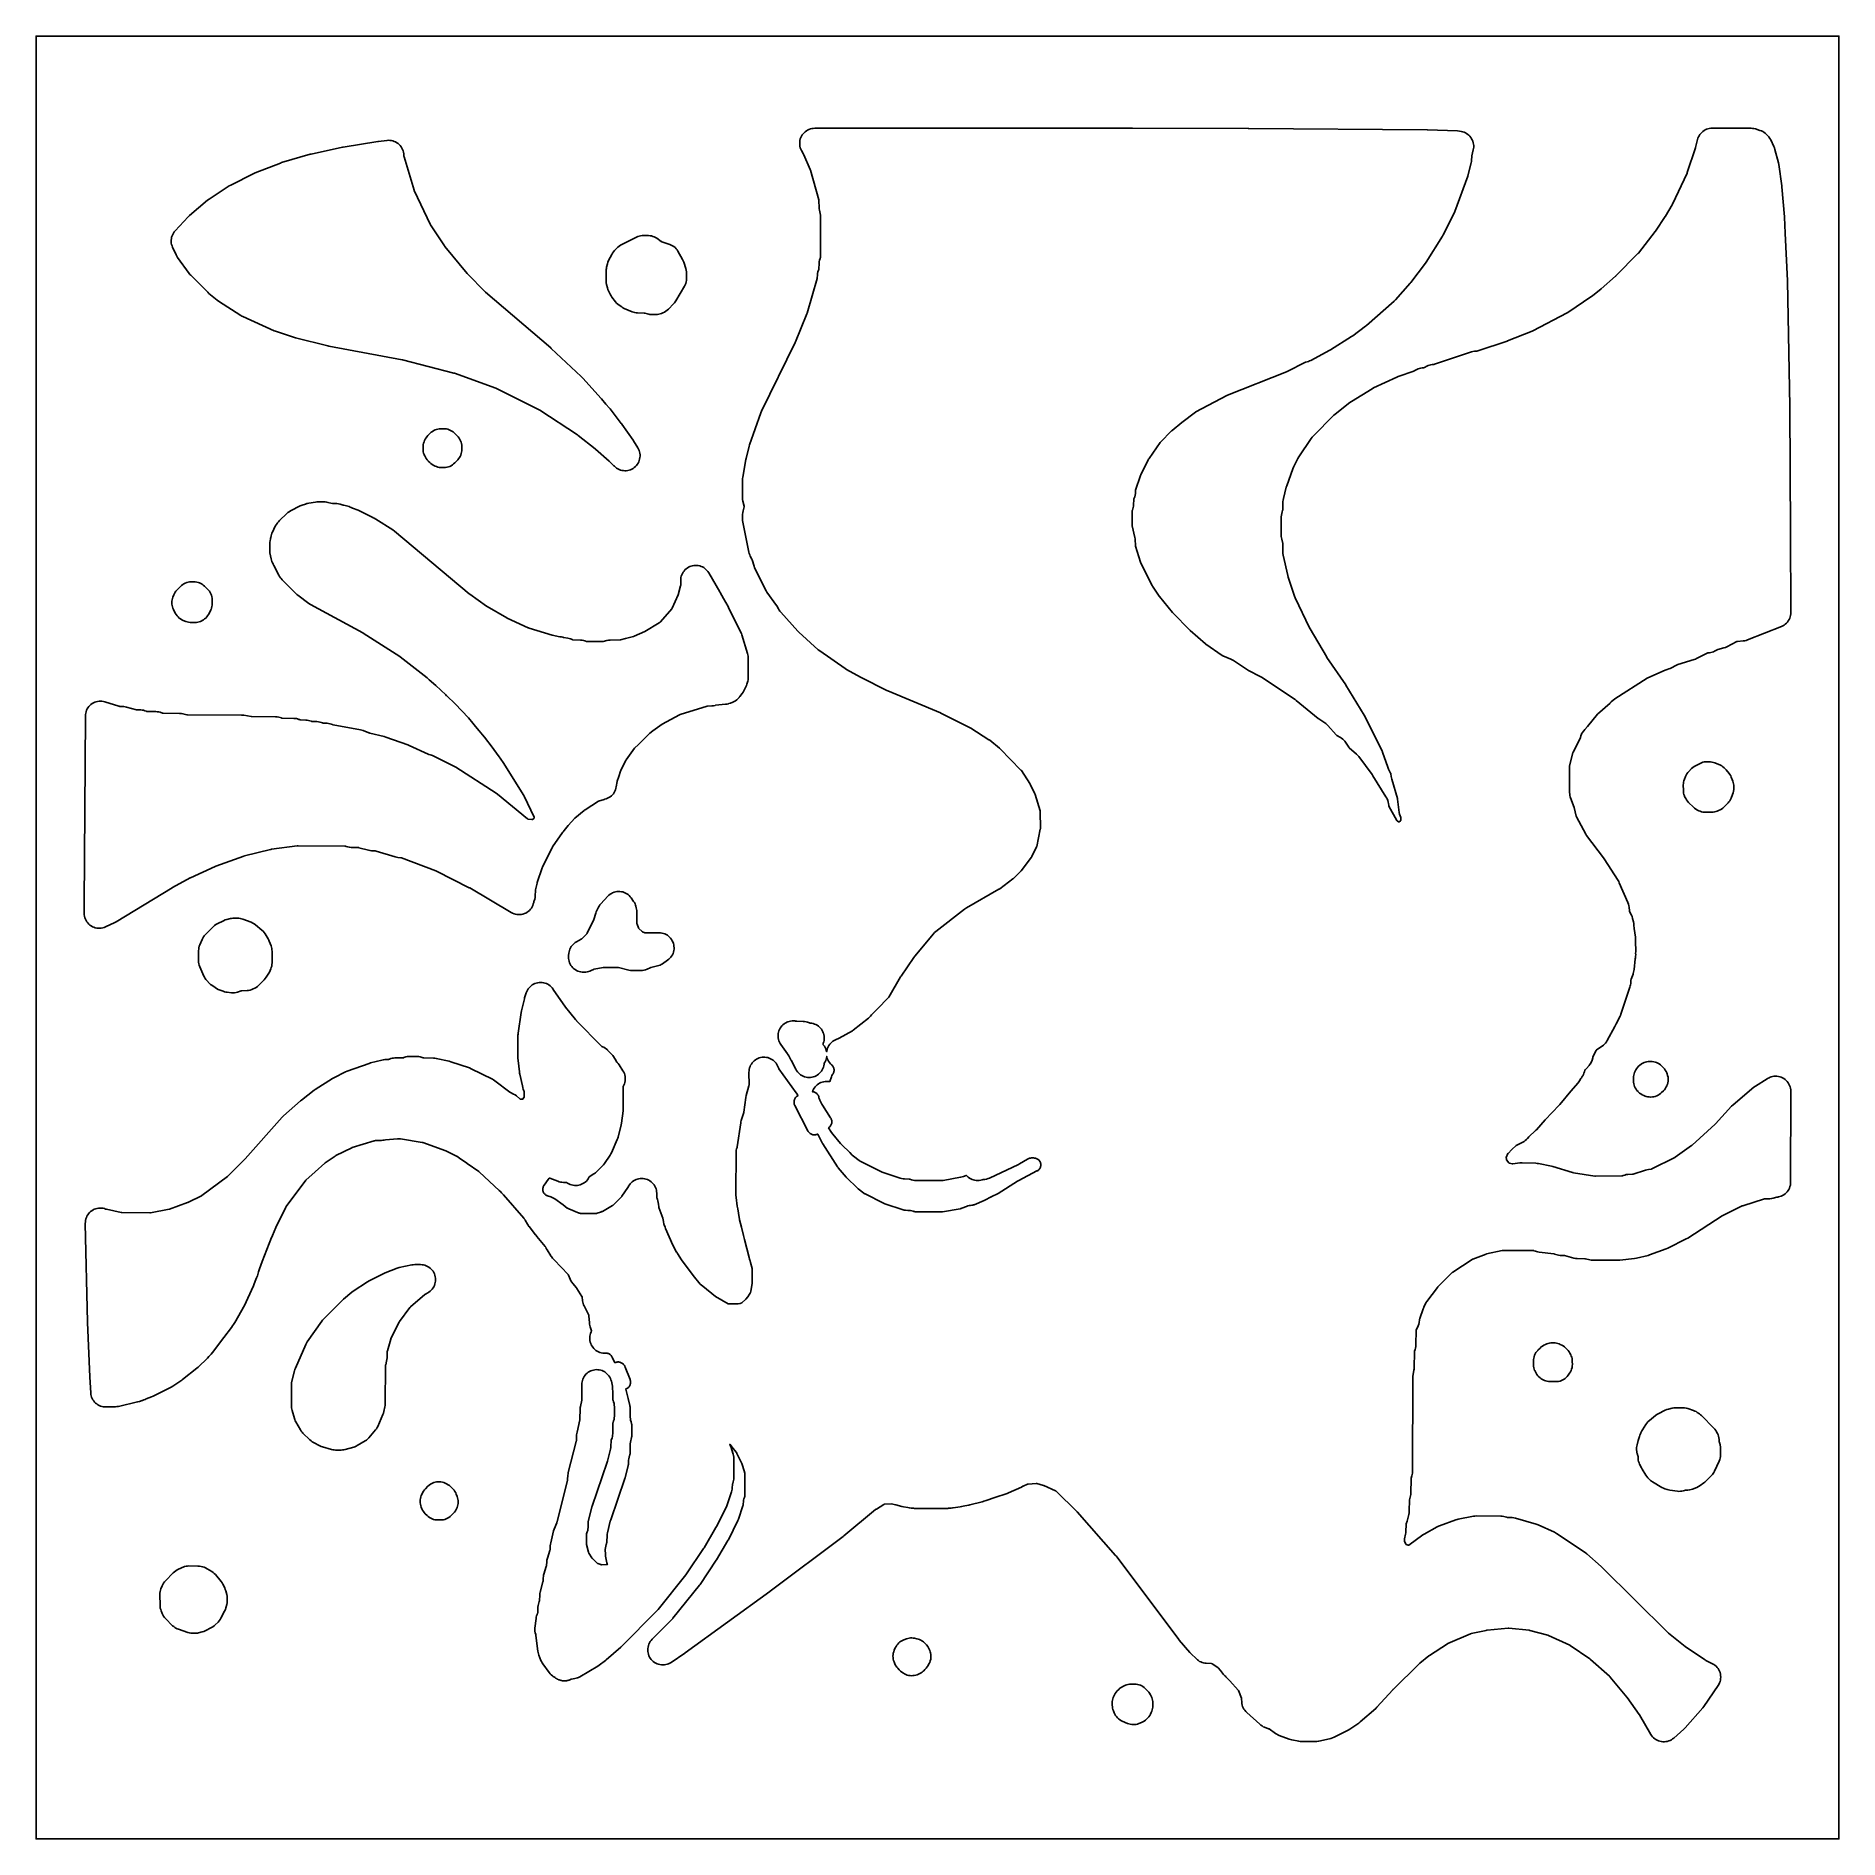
# Model space of a CAD drawing. Header units: millimetres. Extents: x 0 to 300, y 0 to 300.
import ezdxf

# ---------------------------------------------------------------- set-up
doc = ezdxf.new("R2010")
doc.units = ezdxf.units.MM
doc.layers.add('CUT', color=7, linetype='CONTINUOUS')

msp = doc.modelspace()

# ---------------------------------------------------------------- linework, layer by layer
at = {"layer": 'CUT'}
for points in [[(0.0614, 0), (0.0029, 0.0029), (0, 0.0614), (0, 299.8947), (0.0029, 299.9532), (0.0614, 299.9561), (299.9386, 299.9561), (299.9971, 299.9532), (300, 299.8947), (300, 0.0614), (299.9971, 0.0029), (299.9386, 0)], [(96.7006, 79.3457), (96.8168, 79.3558), (96.9335, 79.3546), (97.0494, 79.3421), (97.1637, 79.3183), (97.275, 79.2836), (97.3825, 79.2383), (97.4851, 79.1827), (97.5818, 79.1174), (97.6717, 79.043), (97.7539, 78.9602), (97.8277, 78.8699), (97.8924, 78.7728), (97.9474, 78.6699), (97.9483, 78.6679), (97.9585, 78.6457), (97.9756, 78.6076), (97.9854, 78.5852), (98.0053, 78.5382), (98.0146, 78.5156), (98.8476, 76.4342), (98.8854, 76.3248), (98.9124, 76.2122), (98.9285, 76.0976), (98.9335, 75.9819), (98.9273, 75.8663), (98.9099, 75.7518), (98.8817, 75.6396), (98.8427, 75.5305), (98.7934, 75.4258), (98.7343, 75.3262), (98.6658, 75.2329), (98.5887, 75.1466), (98.5035, 75.0681), (98.4113, 74.9981), (98.3127, 74.9374), (98.2087, 74.8865), (98.1169, 74.852), (98.5121, 73.2548), (98.7976, 72.101), (98.8123, 72.0338), (98.8163, 72.0124), (98.8345, 71.8762), (98.8362, 71.8545), (98.8396, 71.7858), (98.8762, 70.1619), (98.8944, 69.9116), (98.9376, 69.6644), (99.0054, 69.4228), (99.0525, 69.2824), (99.0723, 69.2179), (99.078, 69.1974), (99.1055, 69.0719), (99.1193, 68.9442), (99.1205, 68.9228), (99.1223, 68.8555), (99.1227, 67.0492), (99.1208, 66.9793), (99.1195, 66.9572), (99.1047, 66.8247), (99.0751, 66.6946), (99.069, 66.6733), (99.0478, 66.6067), (99.0202, 66.5276), (98.9471, 66.2765), (98.9006, 66.0191), (98.8812, 65.7583), (98.8481, 64.2321), (98.8458, 64.1777), (98.8446, 64.1605), (98.8334, 64.0574), (98.8142, 63.9605), (98.7852, 63.8609), (98.7797, 63.8445), (98.7611, 63.7934), (98.7582, 63.7858), (98.6739, 63.5278), (98.6182, 63.2621), (98.5915, 62.992), (98.5654, 62.3999), (98.5611, 62.3376), (98.5593, 62.3179), (98.5414, 62.1944), (98.5376, 62.175), (98.524, 62.114), (98.0236, 60.1031), (98.0093, 60.0504), (97.9966, 60.0075), (97.98, 59.9555), (95.6182, 53.0898), (95.5554, 52.8767), (95.0769, 50.9414), (95.0277, 50.6865), (95.0053, 50.4278), (94.9731, 49.4998), (94.9694, 49.4373), (94.9677, 49.4175), (94.9516, 49.2991), (94.9238, 49.183), (94.9182, 49.1639), (94.8991, 49.1043), (94.8632, 49.0014), (94.7851, 48.7282), (94.7385, 48.4479), (94.724, 48.1641), (94.7289, 47.3227), (94.7477, 47.0303), (94.8007, 46.742), (94.9983, 45.9359), (95.0461, 45.7668), (95.0831, 45.6515), (95.0248, 45.6468), (94.0753, 45.619), (94.0568, 45.6188), (94.0189, 45.6213), (93.9821, 45.6307), (93.9646, 45.6365), (93.4745, 45.8114), (93.4545, 45.8192), (93.4149, 45.8384), (93.3803, 45.8656), (93.3647, 45.8802), (92.5675, 46.6622), (92.5514, 46.679), (92.491, 46.7541), (92.478, 46.7735), (91.9766, 47.5729), (91.9658, 47.5911), (91.9467, 47.6303), (91.9319, 47.6713), (91.9263, 47.6917), (91.6146, 48.9636), (91.6097, 48.9864), (91.5979, 49.082), (91.5971, 49.1053), (91.5883, 50.6183), (91.5888, 50.6408), (91.5938, 50.687), (91.6041, 50.7323), (91.6109, 50.7537), (91.7215, 51.0713), (91.792, 51.3117), (91.8381, 51.558), (91.8593, 51.8076), (91.8949, 52.8354), (91.8962, 52.856), (91.908, 52.9407), (91.9124, 52.9608), (92.4837, 55.2713), (92.4979, 55.3238), (92.5145, 55.3756), (95.0201, 62.6597), (95.0821, 62.8692), (95.5803, 64.8714), (95.6284, 65.1164), (95.6518, 65.365), (95.6913, 66.2603), (95.6928, 66.2817), (95.6996, 66.3256), (95.711, 66.3685), (95.7183, 66.3888), (95.782, 66.5531), (95.8517, 66.7591), (95.9033, 66.9705), (95.9363, 67.1855), (95.9504, 67.4026), (95.9887, 69.1683), (95.9897, 69.1891), (95.9951, 69.2315), (96.0049, 69.2732), (96.0113, 69.293), (96.0965, 69.5374), (96.1738, 69.8063), (96.2205, 70.0821), (96.2361, 70.3614), (96.2357, 71.909), (96.2211, 72.1781), (96.1777, 72.4441), (96.1058, 72.7039), (96.0043, 73.0064), (95.9984, 73.0254), (95.9893, 73.0655), (95.9843, 73.1063), (95.9834, 73.1262), (95.9569, 74.3018), (95.9395, 75.0731), (95.9182, 75.3473), (95.867, 75.6174), (95.7283, 76.178), (95.6589, 76.4095), (95.5676, 76.6332), (95.4551, 76.847), (95.3225, 77.049), (95.1709, 77.2373), (95.002, 77.41), (94.8171, 77.5656), (94.6181, 77.7027), (94.4067, 77.8199), (94.3392, 77.8492), (94.1851, 77.9161), (93.9552, 77.9905), (93.7191, 78.0423), (93.4792, 78.0711), (93.2376, 78.0766), (92.9967, 78.0588), (92.7585, 78.0178), (92.5255, 77.954), (92.2996, 77.868), (92.0832, 77.7605), (91.8781, 77.6327), (91.6863, 77.4857), (91.5096, 77.3209), (91.3497, 77.1397), (91.208, 76.944), (91.0858, 76.7355), (90.9844, 76.5162), (90.9046, 76.2881), (90.8472, 76.0534), (90.8127, 75.8142), (90.8015, 75.5728), (90.806, 73.117), (90.8056, 73.0973), (90.7976, 73.016), (90.7943, 72.9966), (90.5906, 71.9744), (90.5575, 71.7604), (90.5431, 71.5444), (90.5034, 69.8508), (90.5024, 69.8309), (90.4922, 69.749), (90.4883, 69.7294), (90.0155, 67.6544), (89.9756, 67.4344), (89.9555, 67.2116), (89.9132, 66.2726), (89.9117, 66.2522), (89.8992, 66.1684), (89.8947, 66.1484), (88.5641, 60.9613), (88.5164, 60.731), (88.4906, 60.4972), (88.4468, 59.8017), (88.4453, 59.7836), (88.4338, 59.7096), (88.4298, 59.692), (86.6997, 52.7686), (86.6778, 52.6916), (86.6508, 52.6162), (86.2299, 51.5494), (86.1295, 51.2359), (85.6327, 49.2406), (85.5878, 49.0168), (85.5634, 48.7897), (85.5206, 48.0931), (85.5202, 48.0878), (85.5132, 48.0381), (85.5076, 48.0135), (85.5009, 47.9905), (85.0876, 46.6894), (85.013, 46.3929), (84.9752, 46.0896), (84.9371, 45.4846), (84.9348, 45.4604), (84.9163, 45.3616), (84.9097, 45.3383), (84.5055, 44.066), (84.4503, 43.8628), (84.4123, 43.6556), (84.3919, 43.446), (84.3617, 42.8944), (84.3601, 42.8741), (84.3469, 42.7909), (84.3422, 42.7711), (83.8906, 41.0714), (83.8358, 40.809), (83.8094, 40.5422), (83.7688, 39.6429), (83.7675, 39.6242), (83.7622, 39.586), (83.7497, 39.5494), (83.7424, 39.5321), (83.7357, 39.5172), (83.6463, 39.2902), (83.5795, 39.0555), (83.536, 38.8154), (83.516, 38.5722), (83.4862, 37.6708), (83.4852, 37.6533), (83.4808, 37.6174), (83.4703, 37.5831), (83.464, 37.5666), (83.3669, 37.3282), (83.2903, 37.1121), (83.2338, 36.8899), (83.1979, 36.6634), (83.0215, 35.0862), (83.006, 34.8148), (83.0201, 34.5433), (83.0635, 34.2749), (83.1359, 34.0128), (83.1771, 33.8901), (83.1864, 33.8487), (83.1893, 33.8283), (83.4927, 31.2263), (83.5275, 31.0105), (83.581, 30.7985), (83.6529, 30.5919), (84.0087, 29.6974), (84.0951, 29.5044), (84.1975, 29.3193), (84.3152, 29.1436), (85.3736, 27.6993), (85.5439, 27.4913), (85.7356, 27.3028), (85.9465, 27.136), (86.0687, 27.0495), (86.2444, 26.9253), (86.3589, 26.8358), (86.3955, 26.81), (86.4506, 26.7669), (86.5182, 26.7236), (86.56, 26.6941), (86.5958, 26.6738), (86.6489, 26.6398), (86.726, 26.6001), (86.7741, 26.5729), (86.8082, 26.5577), (86.8584, 26.5319), (86.9448, 26.4972), (86.999, 26.4732), (87.0308, 26.4627), (87.0771, 26.4442), (87.1728, 26.4159), (87.2326, 26.3962), (87.2614, 26.3898), (87.3031, 26.3774), (87.4079, 26.357), (87.4727, 26.3425), (87.4979, 26.3394), (87.5343, 26.3323), (87.6481, 26.321), (87.7169, 26.3126), (87.7381, 26.3121), (87.7688, 26.3091), (87.8914, 26.3086), (87.9628, 26.3069), (87.9798, 26.3082), (88.0044, 26.3081), (88.1364, 26.32), (88.2081, 26.3254), (88.2206, 26.3276), (88.2391, 26.3293), (88.3826, 26.356), (88.4504, 26.3679), (88.4584, 26.3701), (88.4707, 26.3724), (88.6338, 26.4191), (88.6874, 26.434), (88.691, 26.4354), (88.6973, 26.4372), (88.9167, 26.523), (89.0311, 26.5742), (89.0901, 26.5873), (89.641, 26.6815), (89.8617, 26.7295), (90.0772, 26.7974), (90.2857, 26.8844), (90.4855, 26.9898), (93.4519, 28.7314), (93.6929, 28.8924), (94.7305, 29.6761), (94.8713, 29.7908), (97.2803, 31.9017), (97.4051, 32.0189), (103.3203, 37.9658), (103.4956, 38.1617), (108.1286, 43.9201), (108.2588, 44.0975), (111.0891, 48.3296), (111.1661, 48.4523), (113.1384, 51.8066), (113.2225, 51.9619), (114.8691, 55.2779), (115.0021, 55.6006), (115.7218, 57.7636), (115.7811, 57.9716), (115.8223, 58.1838), (115.8449, 58.3989), (115.8803, 58.9731), (115.8822, 58.9944), (115.8897, 59.0379), (115.9018, 59.0803), (115.9093, 59.1004), (115.9343, 59.1622), (116.0143, 59.3903), (116.0718, 59.6251), (116.1064, 59.8643), (116.1178, 60.1058), (116.1131, 63.2683), (116.0992, 63.5275), (116.0586, 63.7839), (115.9915, 64.0346), (115.5901, 65.2746), (115.5255, 65.4511), (115.4853, 65.5398), (115.4857, 65.54), (115.4423, 65.6385), (115.4768, 65.607), (115.6349, 65.4477), (115.6944, 65.3834), (115.7411, 65.3292), (115.7959, 65.2609), (116.4913, 64.3299), (116.5236, 64.2846), (116.5335, 64.27), (116.5918, 64.1754), (116.6004, 64.1599), (116.6264, 64.1108), (117.3447, 62.6736), (117.3649, 62.6312), (117.371, 62.6176), (117.4066, 62.5307), (117.4117, 62.5166), (117.427, 62.4722), (117.878, 61.0792), (117.8964, 61.017), (117.9017, 60.9971), (117.9274, 60.876), (117.9404, 60.753), (117.9415, 60.7324), (117.9433, 60.6676), (117.9483, 57.3013), (117.9469, 57.2408), (117.946, 57.2217), (117.9351, 57.107), (117.9141, 56.9993), (117.8813, 56.8888), (117.875, 56.8707), (117.8587, 56.8277), (117.7823, 56.5901), (117.7299, 56.346), (117.7021, 56.098), (117.6814, 55.7626), (117.6769, 55.7087), (117.6751, 55.6917), (117.6599, 55.5897), (117.6359, 55.4894), (117.6312, 55.4729), (117.6152, 55.4212), (116.8782, 53.2061), (116.8478, 53.1243), (116.8206, 53.0584), (116.7846, 52.9789), (115.197, 49.7819), (115.1767, 49.7427), (115.1595, 49.7109), (115.1378, 49.6725), (113.2505, 46.4627), (113.2317, 46.4318), (113.216, 46.4067), (113.1963, 46.3764), (110.4918, 42.3323), (110.4602, 42.2872), (110.4336, 42.2509), (110.4, 42.2073), (105.9765, 36.7092), (105.9339, 36.659), (105.8981, 36.619), (105.853, 36.5712), (102.514, 33.2143), (102.3495, 33.0318), (102.2037, 32.8341), (102.0781, 32.623), (101.9737, 32.4006), (101.8917, 32.1691), (101.8328, 31.9306), (101.7976, 31.6875), (101.7865, 31.4421), (101.7994, 31.1968), (101.8364, 30.954), (101.897, 30.7159), (101.9807, 30.485), (102.0867, 30.2634), (102.2139, 30.0532), (102.3611, 29.8566), (102.5269, 29.6753), (102.7096, 29.5112), (102.9076, 29.3658), (103.1189, 29.2406), (103.3415, 29.1367), (103.5732, 29.0551), (103.8118, 28.9967), (104.055, 28.962), (104.3004, 28.9513), (104.5457, 28.9647), (104.7885, 29.0022), (105.0264, 29.0632), (105.2572, 29.1474), (105.4786, 29.2538), (105.6885, 29.3814), (107.9433, 30.9087), (108.0093, 30.955), (122.0984, 41.1762), (122.1311, 41.2003), (134.298, 50.3329), (134.3888, 50.4045), (139.7005, 54.7898), (139.7649, 54.8393), (139.8325, 54.8844), (141.0903, 55.6621), (141.1057, 55.6711), (141.14, 55.6881), (141.1778, 55.6946), (141.1956, 55.6964), (142.2642, 55.778), (143.0736, 55.5957), (144.0924, 55.3186), (144.3539, 55.2622), (145.0448, 55.1518), (145.3317, 55.0872), (145.3317, 55.0871), (145.6014, 55.0417), (145.6871, 55.0368), (145.7443, 55.0274), (145.9068, 55.0185), (145.9898, 55.0086), (146.1881, 55.0008), (151.7388, 55.0025), (151.8436, 55.0098), (151.8527, 55.0098), (152.0639, 55.0187), (152.2076, 55.0369), (152.254, 55.0394), (152.502, 55.0778), (152.6203, 55.1022), (153.7949, 55.268), (154.0052, 55.3069), (154.5654, 55.4356), (155.2015, 55.5439), (155.3862, 55.5826), (157.4308, 56.092), (157.6166, 56.146), (157.6384, 56.1532), (157.6647, 56.162), (157.6896, 56.1703), (157.7047, 56.1743), (157.7049, 56.1744), (158.1226, 56.3136), (159.5571, 56.7919), (161.5796, 57.4661), (161.8247, 57.5625), (164.0001, 58.5528), (164.2209, 58.6669), (164.2285, 58.6718), (164.9932, 59.0245), (165.0093, 59.0315), (165.045, 59.044), (165.0824, 59.0497), (165.0999, 59.0511), (166.419, 59.126), (166.4393, 59.1266), (166.4829, 59.1244), (166.5261, 59.1174), (166.5458, 59.1126), (167.6289, 58.8149), (167.6335, 58.8136), (167.7033, 58.7888), (167.7189, 58.7823), (169.6518, 57.9152), (169.6668, 57.908), (169.6981, 57.8905), (169.7256, 57.8679), (169.7378, 57.8564), (173.1835, 54.4704), (173.2133, 54.4402), (173.2419, 54.4089), (179.6447, 47.1524), (179.675, 47.1167), (179.7039, 47.0799), (190.1325, 33.2028), (190.2308, 33.0802), (191.9914, 31.0208), (192.1424, 30.8593), (193.0809, 29.9401), (193.2454, 29.7926), (193.4223, 29.6602), (193.6102, 29.544), (193.8076, 29.4448), (194.0131, 29.3634), (194.0336, 29.3563), (194.2464, 29.2931), (194.464, 29.2491), (194.6846, 29.2245), (195.5965, 29.1637), (195.6155, 29.162), (195.6559, 29.1551), (195.6923, 29.1363), (195.7086, 29.1263), (196.6437, 28.5155), (196.6482, 28.5125), (196.689, 28.4807), (196.7086, 28.4624), (196.725, 28.445), (197.1013, 28.0257), (197.6177, 27.3801), (197.8161, 27.1602), (197.8677, 27.1093), (198.0061, 26.9429), (198.1916, 26.7431), (198.6466, 26.3036), (200.0234, 24.7695), (200.027, 24.7652), (200.0568, 24.7258), (200.0701, 24.6994), (200.0799, 24.6765), (200.5789, 23.4196), (200.5859, 23.4004), (200.5975, 23.3582), (200.6045, 23.3149), (200.6062, 23.2946), (200.6339, 22.7615), (200.6587, 22.5176), (200.7072, 22.2773), (200.779, 22.0429), (200.8735, 21.8167), (200.9896, 21.6008), (201.1263, 21.3973), (201.2823, 21.2082), (201.4561, 21.0353), (203.6338, 19.0709), (203.8154, 18.9219), (204.0103, 18.7906), (204.2166, 18.6782), (204.4325, 18.5857), (205.0826, 18.3426), (205.0876, 18.3406), (205.1343, 18.3186), (205.1573, 18.305), (205.1772, 18.2917), (206.2595, 17.5222), (206.4419, 17.4041), (206.6338, 17.3023), (206.8339, 17.2175), (208.5299, 16.5845), (208.7402, 16.5164), (208.9557, 16.4672), (210.1076, 16.2572), (210.3348, 16.2264), (210.5639, 16.2166), (213.1245, 16.2248), (213.4172, 16.2429), (213.7057, 16.2951), (215.4615, 16.7208), (215.732, 16.8029), (215.9916, 16.915), (218.3337, 18.0875), (218.6237, 18.258), (220.1026, 19.2673), (220.3455, 19.4559), (222.9157, 21.719), (223.1077, 21.9073), (225.7692, 24.815), (225.7898, 24.8369), (225.811, 24.8584), (230.163, 29.1554), (230.2022, 29.1924), (230.2431, 29.2276), (231.7343, 30.4548), (231.7907, 30.4984), (231.8496, 30.5386), (234.851, 32.4582), (234.8554, 32.4609), (234.9253, 32.4983), (234.9417, 32.5057), (238.7115, 34.1208), (238.7277, 34.1272), (238.7992, 34.1503), (238.8161, 34.1545), (241.2889, 34.7066), (241.3638, 34.7208), (241.4394, 34.7302), (244.9459, 35.0525), (244.9636, 35.0538), (245.0402, 35.0536), (245.0579, 35.0522), (248.4559, 34.7217), (248.4612, 34.7211), (248.5415, 34.7067), (248.5595, 34.7023), (251.5659, 33.883), (251.571, 33.8815), (251.6464, 33.8544), (251.6631, 33.8471), (255.201, 32.215), (255.2056, 32.2128), (255.273, 32.1752), (255.2878, 32.1658), (258.5532, 29.9688), (258.6207, 29.9199), (258.6845, 29.8664), (261.8012, 27.0654), (261.8629, 27.0058), (261.9202, 26.9419), (264.7151, 23.5873), (264.7448, 23.5501), (264.7731, 23.5117), (266.7514, 20.7091), (266.7793, 20.6678), (266.8054, 20.6254), (268.7011, 17.3984), (268.8352, 17.1937), (268.9887, 17.0031), (269.1601, 16.8284), (269.3478, 16.6713), (269.5499, 16.5333), (269.7645, 16.4158), (269.9897, 16.3198), (270.2231, 16.2462), (270.4626, 16.1959), (270.7058, 16.1692), (270.9506, 16.1664), (271.1944, 16.1875), (271.435, 16.2324), (271.67, 16.3006), (271.8972, 16.3915), (272.1145, 16.5041), (272.3197, 16.6375), (272.5109, 16.7902), (274.1848, 18.2676), (274.406, 18.4889), (277.3365, 21.8135), (277.5227, 22.0525), (279.8928, 25.5081), (280.0242, 25.722), (280.1335, 25.9479), (280.2196, 26.1836), (280.2816, 26.4267), (280.3189, 26.6749), (280.3312, 26.9255), (280.3183, 27.1762), (280.2803, 27.4242), (280.2176, 27.6672), (280.1309, 27.9027), (280.021, 28.1283), (279.8891, 28.3418), (279.7364, 28.5409), (279.5645, 28.7238), (279.3751, 28.8885), (279.1702, 29.0333), (278.9518, 29.157), (277.8436, 29.7127), (277.7776, 29.7485), (277.714, 29.7883), (274.4792, 31.9577), (274.4343, 31.9894), (274.3908, 32.0231), (271.6382, 34.2629), (271.5948, 34.2999), (271.5533, 34.339), (260.5227, 45.2231), (260.4297, 45.3103), (258.0447, 47.4349), (257.7758, 47.6434), (253.0095, 50.8451), (252.8336, 50.9531), (252.6492, 51.0462), (249.9704, 52.2627), (249.7985, 52.3332), (249.6218, 52.3907), (246.1809, 53.3713), (245.8961, 53.4347), (245.6058, 53.4646), (244.819, 53.4992), (244.7977, 53.5008), (244.7524, 53.508), (244.7082, 53.5203), (244.6882, 53.5277), (244.668, 53.5359), (244.4427, 53.615), (244.2108, 53.6723), (243.9745, 53.7072), (243.7359, 53.7193), (239.6468, 53.7321), (239.4108, 53.7217), (239.1769, 53.689), (236.6609, 53.2159), (236.4623, 53.1701), (236.2681, 53.1083), (233.5308, 52.1123), (233.345, 52.0361), (233.1658, 51.9452), (230.9987, 50.7338), (230.7593, 50.5815), (228.41, 48.8927), (228.3956, 48.8828), (228.3635, 48.8641), (228.3273, 48.8725), (228.3105, 48.8777), (228.0133, 48.9775), (227.9965, 48.9836), (227.9619, 48.9991), (227.9412, 49.0309), (227.9326, 49.0465), (227.7428, 49.4118), (227.7354, 49.4268), (227.7218, 49.4601), (227.7174, 49.496), (227.7165, 49.5123), (227.7028, 49.9418), (227.8804, 50.6886), (227.925, 50.9268), (227.9463, 51.1683), (227.9915, 52.3102), (227.9928, 52.3306), (228.0039, 52.405), (228.0052, 52.4103), (228.1285, 52.8864), (228.4119, 53.9636), (228.4699, 54.2519), (228.4717, 54.2744), (228.4753, 54.293), (228.4982, 54.5841), (228.5328, 56.3373), (228.5336, 56.3541), (228.5375, 56.3903), (228.5448, 56.4262), (228.5491, 56.4419), (228.6779, 56.8751), (228.7332, 57.0979), (228.7678, 57.3249), (228.7814, 57.5541), (228.8132, 59.9174), (228.8142, 59.9397), (228.8262, 60.0297), (228.8295, 60.0428), (228.9313, 60.4049), (228.9824, 60.6238), (229.0135, 60.8463), (229.0157, 60.8903), (229.0207, 60.9288), (229.03, 61.1346), (229.0931, 76.8498), (229.0933, 76.8554), (229.1007, 76.9399), (229.1037, 76.959), (229.2889, 77.9771), (229.3173, 78.1795), (229.329, 78.3836), (229.3726, 81.0364), (229.3734, 81.0556), (229.3783, 81.0967), (229.3874, 81.1371), (229.393, 81.1555), (229.4796, 81.4134), (229.4811, 81.4178), (229.5493, 81.6612), (229.5925, 81.9101), (229.6104, 82.1622), (229.6627, 84.726), (229.6703, 84.7481), (229.678, 84.766), (229.966, 85.3874), (230.0665, 85.6394), (230.1392, 85.9008), (230.1509, 85.9722), (230.1618, 86.0187), (230.1933, 86.238), (230.2131, 86.4391), (230.2156, 86.4587), (230.2374, 86.5519), (230.2446, 86.5735), (230.8339, 88.1829), (230.9111, 88.4337), (230.9178, 88.4679), (231.3403, 89.3065), (231.3485, 89.322), (231.3887, 89.3861), (231.399, 89.4003), (233.2128, 91.7718), (233.2627, 91.8327), (233.3164, 91.8902), (235.6668, 94.2422), (235.6806, 94.2553), (235.7444, 94.3074), (235.7601, 94.3183), (238.951, 96.4224), (238.9689, 96.4335), (239.0499, 96.4748), (239.0694, 96.4827), (241.2745, 97.31), (241.2791, 97.3116), (241.3491, 97.3322), (241.3653, 97.336), (243.9536, 97.881), (243.9729, 97.8846), (244.0572, 97.8933), (244.0768, 97.8938), (249.1643, 97.8871), (249.1814, 97.8867), (249.218, 97.8833), (249.253, 97.8735), (249.2693, 97.8677), (249.4931, 97.782), (249.6904, 97.7158), (249.8924, 97.6663), (250.0979, 97.6337), (252.5334, 97.3507), (252.5518, 97.3481), (252.5909, 97.3396), (252.629, 97.3272), (252.6462, 97.3202), (252.6944, 97.2991), (252.9088, 97.2168), (253.1298, 97.1544), (253.3557, 97.1126), (253.5844, 97.0918), (254.2172, 97.0632), (254.2373, 97.0618), (254.3234, 97.0486), (254.343, 97.0439), (255.8668, 96.6392), (256.1503, 96.5812), (256.4385, 96.5564), (257.7151, 96.5206), (257.7325, 96.5197), (257.8072, 96.5107), (257.8243, 96.5074), (258.5256, 96.3556), (258.78, 96.3141), (259.0374, 96.299), (263.229, 96.27), (263.5159, 96.2845), (265.9647, 96.5501), (266.3003, 96.6099), (268.251, 97.0965), (268.4926, 97.1699), (271.2686, 98.1693), (271.546, 98.2885), (274.6028, 99.8275), (274.834, 99.9598), (280.5473, 103.6462), (280.6035, 103.6803), (280.6614, 103.7112), (283.89, 105.322), (283.8947, 105.3242), (283.9694, 105.3544), (283.9867, 105.3601), (287.6315, 106.4715), (287.6366, 106.4729), (287.6861, 106.4837), (287.7121, 106.487), (287.7355, 106.4886), (288.5241, 106.5206), (288.8015, 106.5474), (289.0743, 106.6049), (289.6816, 106.7689), (289.6978, 106.7729), (289.8055, 106.7919), (289.9199, 106.8074), (290.1604, 106.8648), (290.394, 106.9456), (290.6186, 107.049), (290.8318, 107.1742), (291.0316, 107.3198), (291.216, 107.4844), (291.3833, 107.6664), (291.5318, 107.8641), (291.6601, 108.0755), (291.7668, 108.2985), (291.851, 108.5309), (291.9118, 108.7706), (291.9487, 109.015), (291.9612, 109.2619), (291.9799, 124.4055), (291.9678, 124.6539), (291.9311, 124.8998), (291.8702, 125.1408), (291.7857, 125.3747), (291.6783, 125.5989), (291.5492, 125.8114), (291.3996, 126.01), (291.231, 126.1928), (291.0451, 126.3579), (290.8438, 126.5038), (290.6289, 126.6289), (290.4027, 126.732), (290.1673, 126.8122), (289.9251, 126.8686), (289.6786, 126.9007), (289.43, 126.9081), (289.182, 126.8908), (288.9369, 126.8489), (288.6972, 126.7829), (288.4652, 126.6934), (288.3727, 126.6523), (288.2052, 126.5704), (288.0444, 126.4762), (286.1333, 125.259), (285.8625, 125.0598), (282.3725, 122.1103), (282.1463, 121.8934), (279.4656, 118.9791), (279.4284, 118.9405), (279.3896, 118.9035), (275.57, 115.4358), (275.5157, 115.3894), (275.4586, 115.3463), (272.7559, 113.4283), (272.7519, 113.4256), (272.6888, 113.3874), (272.674, 113.3795), (268.8525, 111.4656), (268.8475, 111.4632), (268.802, 111.445), (268.7733, 111.4391), (268.7488, 111.4357), (268.2914, 111.3834), (268.0445, 111.3426), (267.8028, 111.2772), (265.7432, 110.6081), (265.738, 110.6066), (265.6877, 110.5947), (265.6612, 110.591), (265.6373, 110.5891), (264.8884, 110.5491), (264.6162, 110.5196), (264.3489, 110.4605), (264.0897, 110.3725), (263.9842, 110.3301), (263.9676, 110.3239), (263.9312, 110.3131), (263.8934, 110.3094), (263.8758, 110.3089), (259.5009, 110.2867), (259.4958, 110.2868), (259.4193, 110.2922), (259.402, 110.2944), (255.8363, 110.8478), (255.7554, 110.8633), (255.6758, 110.8842), (252.3919, 111.8721), (252.1673, 111.9284), (249.9834, 112.3701), (249.7782, 112.4028), (249.571, 112.4183), (247.2616, 112.4951), (247.0739, 112.4943), (246.8868, 112.4794), (245.7114, 112.3412), (245.7059, 112.3407), (245.6564, 112.3391), (245.6272, 112.3434), (245.6028, 112.3486), (245.1689, 112.4533), (245.1521, 112.4578), (245.1171, 112.4698), (245.0911, 112.4962), (245.0799, 112.5094), (244.7081, 112.9663), (244.6964, 112.9815), (244.674, 113.0157), (244.6629, 113.0552), (244.6592, 113.074), (244.6069, 113.3769), (244.9272, 114.0284), (244.9372, 114.0473), (244.9455, 114.0603), (245.5902, 114.704), (246.2635, 115.3578), (246.2658, 115.3599), (246.2832, 115.3685), (247.1945, 115.7926), (247.4068, 115.904), (247.6074, 116.0353), (247.7945, 116.1851), (248.021, 116.3851), (248.1804, 116.539), (248.4218, 116.7934), (249.5253, 117.853), (249.6635, 117.9968), (251.1353, 119.655), (253.4319, 122.0769), (253.5497, 122.2103), (255.3672, 124.4228), (256.5921, 125.8028), (256.7281, 125.97), (256.8491, 126.1483), (257.0635, 126.4952), (257.1665, 126.6351), (257.2995, 126.8622), (257.3248, 126.9182), (257.3656, 126.9843), (257.4796, 127.1898), (257.5738, 127.405), (257.6473, 127.6282), (257.7181, 127.8826), (257.7232, 127.8992), (257.7365, 127.9342), (257.759, 127.9641), (257.7704, 127.9773), (257.972, 128.1993), (258.4189, 128.6915), (258.5727, 128.8783), (258.5728, 128.8783), (258.577, 128.8847), (258.7078, 129.0791), (258.7078, 129.0792), (258.7193, 129.1005), (258.8227, 129.292), (258.8228, 129.2921), (258.8228, 129.2922), (258.8352, 129.3214), (258.9166, 129.515), (258.9167, 129.5152), (258.9167, 129.5153), (258.9275, 129.5501), (258.9885, 129.746), (258.9885, 129.7464), (258.9886, 129.7464), (258.9967, 129.7856), (259.0377, 129.9829), (259.0403, 129.9998), (259.0509, 130.043), (259.0661, 130.0848), (259.0748, 130.1036), (259.6171, 131.1991), (259.6261, 131.2161), (259.6404, 131.2389), (259.6681, 131.2622), (259.6837, 131.2734), (260.6042, 131.9011), (260.8092, 132.0569), (260.8135, 132.0609), (260.833, 132.0756), (261.0125, 132.2405), (261.1752, 132.422), (261.3194, 132.6186), (261.4437, 132.8283), (262.6857, 135.1761), (262.694, 135.1868), (262.8314, 135.3845), (262.9493, 135.5944), (263.587, 136.8711), (263.6256, 136.9644), (263.6585, 137.0333), (263.7069, 137.1607), (263.7225, 137.1984), (263.7317, 137.2262), (265.2285, 141.7207), (265.2865, 141.9228), (265.3273, 142.1291), (265.3506, 142.3381), (265.3916, 142.9302), (265.3933, 142.9485), (265.3998, 142.9875), (265.4102, 143.0257), (265.4163, 143.043), (265.74, 143.8962), (265.7691, 143.9729), (265.8396, 144.1874), (265.8904, 144.4075), (265.9212, 144.6313), (266.0869, 146.4363), (266.1292, 146.6087), (266.1639, 146.849), (266.1752, 147.0915), (266.1745, 147.3911), (266.1933, 147.596), (266.2029, 147.8895), (266.1707, 149.1304), (266.1697, 149.5477), (266.1541, 149.8217), (266.1385, 149.9141), (266.1276, 150.0374), (265.9108, 151.4617), (265.8927, 152.0451), (265.8707, 152.3079), (265.821, 152.5668), (265.6735, 153.1643), (265.5853, 153.4479), (265.4642, 153.7189), (265.1609, 154.3017), (265.1529, 154.3182), (265.1382, 154.3548), (265.1309, 154.3936), (265.1288, 154.4118), (265.0762, 155.0088), (265.039, 155.2714), (264.9741, 155.5285), (264.8824, 155.7773), (263.456, 159.0931), (263.3659, 159.2808), (263.2604, 159.4603), (260.9262, 163.0795), (260.9257, 163.0801), (260.8241, 163.2261), (258.014, 166.9691), (257.9743, 167.0261), (257.9548, 167.0577), (257.8923, 167.1661), (256.3068, 170.0681), (256.2977, 170.0857), (256.2909, 170.1021), (256.2666, 170.1702), (256.261, 170.1916), (255.9407, 171.5864), (255.8524, 171.8846), (255.3014, 173.3931), (255.2368, 173.6098), (255.2321, 173.6271), (255.2171, 173.7031), (255.2149, 173.7209), (255.1671, 174.201), (255.1618, 178.3945), (255.1622, 178.4285), (255.1631, 178.4506), (255.1755, 178.5453), (255.1803, 178.5669), (255.7261, 180.7258), (255.7319, 180.7461), (255.7528, 180.8015), (256.8614, 182.9784), (256.8644, 182.9852), (256.8723, 183.0008), (256.9842, 183.253), (257.0675, 183.516), (257.1474, 183.8266), (257.153, 183.8463), (257.1664, 183.8816), (257.1726, 183.8897), (257.4949, 184.2916), (257.5541, 184.3634), (257.7188, 184.5631), (258.1343, 185.067), (259.8471, 187.1441), (261.9062, 188.9883), (261.9136, 188.9947), (261.9464, 189.0234), (262.1062, 189.1625), (262.701, 189.6807), (268.0979, 193.1387), (268.102, 193.1412), (268.1175, 193.1496), (268.1475, 193.1656), (268.1945, 193.1891), (271.0868, 194.4727), (271.4398, 194.5704), (271.6817, 194.6509), (271.9142, 194.7556), (273.0838, 195.3558), (273.0888, 195.3582), (273.1598, 195.3875), (273.1979, 195.4005), (275.9109, 196.2368), (276.1154, 196.3097), (276.3127, 196.4), (278.0543, 197.2906), (278.0592, 197.293), (278.1046, 197.3117), (278.1333, 197.3178), (278.1577, 197.3214), (278.4488, 197.3572), (278.6708, 197.3947), (278.8886, 197.452), (279.1003, 197.5287), (279.3043, 197.6242), (279.7228, 197.8435), (279.7408, 197.8523), (279.821, 197.884), (279.8402, 197.8899), (280.8589, 198.1719), (281.1008, 198.2523), (281.3332, 198.3569), (283.0035, 199.2139), (283.0199, 199.2219), (283.0564, 199.2363), (283.095, 199.2434), (283.1131, 199.2454), (284.0819, 199.3273), (284.082, 199.3273), (284.0821, 199.3273), (284.0822, 199.3273), (284.0823, 199.3273), (284.0824, 199.3274), (284.0843, 199.3275), (284.3273, 199.3601), (284.5659, 199.4164), (284.798, 199.4958), (290.4204, 201.7334), (290.647, 201.837), (290.8622, 201.9626), (291.0638, 202.109), (291.2498, 202.2747), (291.4184, 202.4581), (291.568, 202.6574), (291.6969, 202.8706), (291.804, 203.0955), (291.8882, 203.33), (291.9486, 203.5717), (291.9846, 203.8183), (291.9959, 204.0672), (291.9959, 204.077), (291.9959, 204.0802), (291.9381, 217.3122), (291.8463, 238.33), (291.8459, 238.3668), (291.4487, 259.1709), (291.4465, 259.2394), (291.0772, 267.1711), (291.0771, 267.1731), (290.9547, 269.8021), (290.9479, 269.9028), (290.5144, 274.8792), (290.4976, 275.0239), (289.9773, 278.5833), (289.9266, 278.8373), (289.3508, 281.1038), (289.2806, 281.3332), (289.1888, 281.5549), (288.6576, 282.6808), (288.5215, 282.9312), (288.3577, 283.1645), (288.1685, 283.3777), (287.9083, 283.6392), (287.726, 283.8051), (287.5282, 283.9523), (287.3169, 284.0792), (287.0941, 284.1848), (286.8621, 284.2679), (286.1007, 284.4988), (285.8642, 284.5582), (285.623, 284.5942), (285.3795, 284.6065), (278.9037, 284.618), (278.667, 284.6072), (278.4324, 284.5741), (278.2019, 284.5188), (277.9778, 284.442), (277.7619, 284.3444), (277.5562, 284.2267), (277.3626, 284.0901), (277.1829, 283.9358), (277.0185, 283.7651), (276.871, 283.5797), (276.7417, 283.3811), (276.6318, 283.1712), (276.5423, 282.9518), (276.474, 282.7249), (276.1478, 281.4212), (276.1359, 281.3772), (276.1223, 281.3337), (274.7701, 277.2755), (274.7457, 277.209), (274.7174, 277.144), (272.2866, 271.9881), (272.2645, 271.9435), (272.2405, 271.8999), (271.153, 270.0183), (271.1324, 269.984), (271.1107, 269.9505), (269.4599, 267.4904), (269.4354, 267.4553), (269.4097, 267.4211), (266.6281, 263.8575), (266.5839, 263.8042), (266.5368, 263.7536), (262.892, 260.061), (262.8611, 260.0309), (262.8291, 260.0018), (260.4499, 257.9172), (260.4362, 257.9055), (260.4066, 257.881), (258.9699, 256.7293), (258.9294, 256.6982), (258.8875, 256.6689), (254.8607, 253.972), (254.807, 253.9381), (254.7515, 253.9071), (249.0709, 250.924), (249.0158, 250.8969), (248.9595, 250.8727), (244.8469, 249.2271), (244.8141, 249.2145), (244.781, 249.203), (239.9005, 247.5759), (239.8811, 247.57), (239.7953, 247.5514), (239.7752, 247.5487), (239.3674, 247.5055), (239.1036, 247.4632), (238.8458, 247.393), (232.6923, 245.3577), (232.6746, 245.3524), (232.5965, 245.3348), (232.5781, 245.3321), (232.2931, 245.2971), (232.0689, 245.2591), (231.849, 245.2009), (231.6354, 245.123), (231.4297, 245.0259), (231.0223, 244.8106), (231.007, 244.803), (230.9731, 244.7888), (230.9375, 244.7811), (230.9204, 244.7786), (230.6281, 244.7427), (230.4052, 244.705), (230.1866, 244.6473), (229.9741, 244.5701), (229.7695, 244.4741), (229.3416, 244.2491), (229.3372, 244.2469), (229.2684, 244.2169), (229.2524, 244.2111), (226.6681, 243.3298), (226.4181, 243.2292), (222.558, 241.4284), (222.3018, 241.2902), (218.8715, 239.1729), (218.6397, 239.0111), (216.1692, 237.0693), (215.9355, 236.8607), (212.4866, 233.3694), (212.3323, 233.198), (212.1944, 233.0132), (210.1176, 229.9431), (209.9513, 229.6584), (209.245, 228.2427), (209.1324, 227.9806), (208.1022, 225.1457), (208.0253, 224.8934), (207.5609, 223.0198), (207.5114, 222.7635), (207.4889, 222.5033), (207.4416, 221.1146), (207.4404, 221.0957), (207.435, 221.0555), (207.4255, 221.0159), (207.4197, 220.998), (207.3484, 220.7935), (207.2718, 220.5275), (207.2251, 220.2547), (207.2089, 219.9784), (207.1985, 216.8996), (207.2078, 216.6754), (207.2372, 216.4529), (207.2864, 216.234), (207.4217, 215.7372), (207.4271, 215.7148), (207.4413, 215.6164), (207.4425, 215.5934), (207.4733, 214.1074), (207.4911, 213.8566), (207.534, 213.6089), (208.3068, 210.1842), (208.3747, 209.9412), (209.4308, 206.7847), (209.5422, 206.5078), (211.9039, 201.5213), (212.0085, 201.3238), (214.7188, 196.7165), (214.807, 196.5774), (217.9266, 191.9946), (217.9428, 191.9702), (217.9584, 191.9453), (220.9835, 186.9945), (221.0088, 186.9511), (221.0322, 186.9066), (223.9954, 180.9877), (224.029, 180.9144), (224.0577, 180.8389), (224.9098, 178.3397), (224.9789, 178.16), (225.0617, 177.9861), (225.4062, 177.3287), (225.414, 177.3129), (225.4284, 177.2777), (225.4359, 177.2405), (225.4382, 177.223), (225.4859, 176.7726), (225.5213, 176.5423), (225.5779, 176.3162), (226.5389, 173.1203), (226.5402, 173.1153), (226.5571, 173.0381), (226.5598, 173.0203), (226.8471, 170.7911), (226.8994, 170.5116), (226.9832, 170.2398), (227.0943, 169.9409), (227.1006, 169.9223), (227.1111, 169.8814), (227.1128, 169.8392), (227.1121, 169.8196), (227.0895, 169.4709), (227.0883, 169.4574), (227.0817, 169.4169), (227.0531, 169.3946), (227.0386, 169.3849), (226.8184, 169.2447), (226.8031, 169.2355), (226.7694, 169.2184), (226.7347, 169.2332), (226.7188, 169.2414), (226.4905, 169.3661), (226.475, 169.375), (226.4435, 169.3963), (226.4222, 169.4279), (226.4133, 169.4434), (225.1087, 171.84), (225.1006, 171.8558), (225.0856, 171.8909), (225.0775, 171.9282), (225.075, 171.9457), (225.0384, 172.2499), (224.9907, 172.5206), (224.9136, 172.7843), (224.808, 173.038), (224.7518, 173.1545), (224.6288, 173.3792), (222.4632, 176.8955), (222.3381, 177.0797), (220.1018, 180.0763), (219.9327, 180.2795), (219.7432, 180.4636), (218.5035, 181.5468), (218.4907, 181.5585), (218.4648, 181.5858), (218.4415, 181.6154), (218.432, 181.6292), (217.8923, 182.4617), (217.7548, 182.6534), (217.5998, 182.8312), (217.4287, 182.9937), (217.2431, 183.1393), (217.0445, 183.2668), (216.4628, 183.6026), (216.4457, 183.6131), (216.4108, 183.6386), (216.3788, 183.6677), (216.3651, 183.6823), (214.9613, 185.2636), (214.8016, 185.4277), (214.6275, 185.5766), (214.4405, 185.7088), (213.4658, 186.3334), (213.4078, 186.3731), (213.3521, 186.4161), (209.6955, 189.4208), (209.4971, 189.568), (203.889, 193.3148), (203.6012, 193.4806), (201.8838, 194.323), (201.8183, 194.3577), (201.7551, 194.3964), (199.2389, 196.0462), (199.0309, 196.1687), (198.8121, 196.2705), (197.4616, 196.8212), (197.4422, 196.8298), (197.3618, 196.8737), (197.3441, 196.8855), (194.6708, 198.7663), (194.6204, 198.8037), (194.5721, 198.8438), (192.0404, 201.057), (192.0071, 201.0872), (191.9749, 201.1187), (189.1724, 203.9691), (189.1337, 204.0104), (189.0969, 204.0535), (186.9446, 206.7044), (186.9123, 206.746), (186.8819, 206.7889), (185.7811, 208.4198), (185.7401, 208.4851), (185.7033, 208.553), (185.4499, 209.059), (183.8088, 212.3364), (183.8065, 212.3413), (183.7753, 212.419), (183.7694, 212.4371), (182.9745, 215.0946), (182.9686, 215.1167), (182.952, 215.214), (182.9503, 215.2367), (182.9089, 216.113), (182.8886, 216.334), (182.8487, 216.5523), (182.4144, 218.4513), (182.4103, 218.4718), (182.4001, 218.5614), (182.3995, 218.5823), (182.3935, 220.8922), (182.3939, 220.9104), (182.3976, 220.9494), (182.4088, 220.9869), (182.4153, 221.0039), (182.4496, 221.0884), (182.5234, 221.2955), (182.5788, 221.5082), (182.6152, 221.7249), (182.6325, 221.9441), (182.6634, 222.8375), (182.6644, 222.8546), (182.669, 222.8912), (182.6801, 222.926), (182.6865, 222.9421), (182.7321, 223.0502), (182.8268, 223.3153), (182.8911, 223.5893), (182.9243, 223.8688), (182.9512, 224.3059), (182.9517, 224.3112), (182.9591, 224.3624), (182.9654, 224.3885), (182.9724, 224.4114), (183.778, 226.8223), (183.8077, 226.9016), (183.8429, 226.9786), (185.1271, 229.5406), (185.1673, 229.6143), (185.2127, 229.685), (187.0419, 232.3269), (187.0517, 232.3405), (187.0981, 232.3961), (187.1097, 232.4082), (188.956, 234.2604), (188.998, 234.3005), (189.0419, 234.3385), (190.6387, 235.6551), (190.6598, 235.6721), (190.6812, 235.6886), (192.9296, 237.3771), (192.9336, 237.3801), (192.9974, 237.4209), (193.0125, 237.4294), (198.1471, 240.1486), (198.2044, 240.1769), (198.2631, 240.2022), (208.0623, 244.1138), (208.2697, 244.2078), (211.1175, 245.6576), (211.1372, 245.6669), (211.2251, 245.6995), (211.246, 245.7053), (211.5175, 245.7716), (211.7219, 245.8308), (211.9204, 245.9073), (212.1118, 246.0003), (215.2663, 247.7033), (215.3917, 247.7758), (218.9089, 249.9466), (219.0952, 250.0736), (221.2168, 251.6638), (221.3674, 251.7862), (225.9733, 255.8329), (226.1918, 256.0502), (228.6595, 258.8265), (228.781, 258.9743), (231.1922, 262.1456), (231.3214, 262.3328), (234.0396, 266.6775), (234.1557, 266.8843), (235.9703, 270.5088), (236.0838, 270.7723), (238.2279, 276.6588), (238.3036, 276.9057), (238.7917, 278.8498), (238.8375, 279.0759), (238.8622, 279.3054), (238.9015, 279.9448), (238.9029, 279.9615), (238.9137, 280.0332), (238.9173, 280.0496), (239.1548, 281.0216), (239.2007, 281.2584), (239.2235, 281.4984), (239.2231, 281.7396), (239.1995, 281.9796), (239.1528, 282.2162), (239.0836, 282.4472), (238.9924, 282.6705), (238.8802, 282.8839), (238.7479, 283.0856), (238.5968, 283.2735), (238.4283, 283.446), (238.2439, 283.6015), (238.0454, 283.7385), (237.8347, 283.8557), (237.6136, 283.9521), (237.3843, 284.0267), (237.1488, 284.0789), (236.848, 284.1305), (236.5276, 284.1644), (231.5387, 284.3685), (231.4561, 284.3705), (201.7919, 284.6029), (201.7151, 284.6035), (201.6957, 284.6036), (182.4271, 284.6046), (182.4268, 284.6046), (169.4369, 284.6053), (169.4365, 284.6053), (129.5657, 284.6074), (129.3209, 284.5954), (129.0785, 284.5595), (128.8407, 284.5), (128.6098, 284.4175), (128.3882, 284.3128), (128.1779, 284.1869), (127.9809, 284.041), (127.7992, 283.8765), (127.6344, 283.695), (127.4882, 283.4983), (127.362, 283.2882), (127.257, 283.0667), (127.1741, 282.836), (127.1143, 282.5983), (127.078, 282.3559), (127.0656, 282.1111), (127.0773, 281.8662), (127.1129, 281.6237), (127.172, 281.3858), (127.2542, 281.1549), (127.3586, 280.9331), (127.7001, 280.2912), (127.7202, 280.2517), (127.7388, 280.2116), (128.8085, 277.7823), (128.8402, 277.7026), (128.8661, 277.6208), (130.2305, 272.7044), (130.2357, 272.6833), (130.2501, 272.591), (130.2516, 272.5694), (130.2981, 271.4164), (130.3175, 271.1898), (130.3575, 270.9659), (130.5343, 270.1836), (130.5384, 270.1628), (130.5484, 270.0717), (130.5489, 270.0505), (130.5236, 263.1648), (130.5235, 263.1593), (130.5192, 263.1102), (130.5114, 263.0818), (130.5034, 263.0584), (130.4531, 262.923), (130.3729, 262.6655), (130.321, 262.4008), (130.2979, 262.1321), (130.2694, 261.2393), (130.2685, 261.2227), (130.2642, 261.1871), (130.2537, 261.1531), (130.2477, 261.1374), (130.186, 260.9859), (130.0975, 260.7296), (130.0372, 260.4652), (130.006, 260.1958), (129.9784, 259.7467), (129.9766, 259.7264), (129.9617, 259.6395), (129.9566, 259.6198), (128.3074, 253.8512), (128.2873, 253.7874), (128.2636, 253.7249), (126.3447, 249.0649), (126.3293, 249.0291), (126.3127, 248.9938), (120.7071, 237.5636), (120.5923, 237.2895), (118.7176, 231.9388), (118.6512, 231.7167), (118.1432, 229.6784), (118.1052, 229.4976), (117.5976, 226.5469), (117.5705, 226.3355), (117.5614, 226.1226), (117.562, 223.1366), (117.5769, 222.8646), (117.6213, 222.5959), (117.8092, 221.7482), (117.8126, 221.7311), (117.8173, 221.694), (117.8115, 221.657), (117.8077, 221.64), (117.637, 220.9648), (117.5817, 220.6751), (117.5609, 220.381), (117.5522, 219.6278), (117.5632, 219.3635), (117.602, 219.1018), (118.6161, 214.1046), (118.6737, 213.8765), (118.7525, 213.6547), (118.8518, 213.4414), (119.1181, 212.9331), (119.1268, 212.9156), (119.158, 212.837), (119.1638, 212.8182), (119.4697, 211.7315), (119.5438, 211.5089), (119.6384, 211.2941), (121.3651, 207.8274), (121.4692, 207.6393), (121.589, 207.4607), (123.2212, 205.2417), (123.2242, 205.2374), (123.2662, 205.17), (123.2747, 205.1541), (123.5367, 204.6377), (123.645, 204.4458), (123.7697, 204.2642), (123.91, 204.0942), (126.7502, 200.9464), (126.9292, 200.7671), (130.1429, 197.8602), (130.3977, 197.6582), (134.647, 194.7186), (134.8452, 194.5947), (137.1656, 193.2916), (137.2747, 193.2338), (141.5707, 191.093), (141.7194, 191.0249), (150.5085, 187.3412), (150.5452, 187.3251), (150.5813, 187.3078), (155.457, 184.8676), (155.512, 184.8383), (155.5654, 184.8061), (158.5656, 182.8892), (158.6248, 182.8488), (158.6814, 182.805), (160.3139, 181.461), (160.3607, 181.4204), (160.4053, 181.3774), (163.888, 177.8435), (163.9011, 177.8295), (163.9528, 177.765), (163.9637, 177.7492), (165.3594, 175.5926), (165.3955, 175.5329), (165.4281, 175.4713), (166.2203, 173.8615), (166.2226, 173.8567), (166.2524, 173.7814), (166.2581, 173.7639), (167.0663, 171.0494), (167.0708, 171.0328), (167.0781, 170.9962), (167.082, 170.959), (167.0826, 170.9423), (167.1208, 168.1406), (167.1205, 168.1202), (167.1121, 168.0322), (167.1085, 168.0121), (166.5152, 165.1458), (166.514, 165.1405), (166.4992, 165.0905), (166.4892, 165.0654), (166.4788, 165.0436), (165.6786, 163.4572), (165.676, 163.4524), (165.6322, 163.3809), (165.6212, 163.3654), (163.9285, 161.0967), (163.9254, 161.0927), (163.8751, 161.0349), (163.8629, 161.0225), (162.6261, 159.8208), (162.5718, 159.7711), (162.5145, 159.725), (160.3473, 158.0859), (160.286, 158.0425), (160.2221, 158.003), (154.8062, 154.8913), (154.5143, 154.695), (149.7147, 150.952), (149.5205, 150.7839), (149.3447, 150.5967), (146.208, 146.8945), (146.0392, 146.671), (143.9491, 143.5549), (143.8675, 143.4247), (141.9031, 140.0671), (139.907, 138.001), (139.0282, 137.0914), (138.8472, 136.9041), (138.5366, 136.5827), (135.9623, 134.5368), (135.8952, 134.4873), (135.8948, 134.487), (135.8937, 134.4863), (135.8931, 134.4858), (135.891, 134.4844), (135.8443, 134.4549), (133.6132, 133.203), (133.0501, 132.9643), (132.8243, 132.855), (132.6107, 132.7236), (132.4112, 132.5714), (132.2281, 132.4), (132.063, 132.2112), (131.9177, 132.0067), (131.7936, 131.7887), (131.6919, 131.5593), (131.6138, 131.321), (131.56, 131.076), (131.5491, 130.9825), (131.4961, 131.2027), (131.415, 131.4357), (131.3113, 131.6597), (131.1861, 131.8723), (131.0405, 132.0716), (130.9865, 132.1318), (130.9354, 132.195), (130.9535, 132.2522), (130.9985, 132.3734), (131.0724, 132.6064), (131.1231, 132.8455), (131.1503, 133.0885), (131.1535, 133.3329), (131.133, 133.5765), (131.0887, 133.8169), (131.0211, 134.0518), (130.9854, 134.1419), (130.931, 134.279), (130.8191, 134.4963), (130.6864, 134.7016), (130.5344, 134.8931), (130.3644, 135.0687), (130.1781, 135.2269), (129.9772, 135.3662), (129.7636, 135.4851), (129.5395, 135.5827), (129.3069, 135.6579), (129.0681, 135.71), (128.8253, 135.7385), (128.7694, 135.7424), (128.7327, 135.7476), (128.6948, 135.7567), (128.6769, 135.7624), (128.3612, 135.871), (128.1237, 135.9398), (127.8806, 135.9848), (127.6343, 136.0056), (126.5941, 136.0416), (126.5759, 136.0426), (126.5558, 136.0452), (126.5384, 136.0474), (126.5217, 136.0511), (126.3866, 136.0744), (126.2841, 136.0921), (126.0437, 136.1101), (125.8026, 136.1047), (125.5632, 136.0762), (125.3277, 136.0248), (125.0982, 135.9509), (124.9069, 135.8682), (124.8852, 135.8588), (124.8768, 135.8552), (124.6658, 135.7387), (124.4669, 135.6024), (124.2821, 135.4475), (124.1131, 135.2756), (123.9614, 135.0882), (123.8284, 134.8871), (123.7155, 134.674), (123.6236, 134.4511), (123.5536, 134.2204), (123.5062, 133.984), (123.4818, 133.7441), (123.4805, 133.503), (123.5025, 133.2629), (123.5476, 133.0261), (123.6152, 132.7947), (123.7048, 132.5708), (123.8156, 132.3567), (123.9465, 132.1542), (125.0466, 130.6198), (125.1017, 130.5343), (125.1401, 130.4658), (125.2426, 130.3112), (125.2721, 130.27), (125.275, 130.266), (125.3096, 130.2177), (125.3402, 130.1648), (125.5552, 129.7468), (125.5632, 129.7311), (125.6187, 129.6233), (125.6456, 129.5709), (125.6633, 129.5365), (125.6798, 129.5045), (126.2689, 128.3591), (126.4291, 128.0477), (126.5515, 127.8359), (126.694, 127.6371), (126.8552, 127.4532), (127.0336, 127.2859), (127.2275, 127.1368), (127.4351, 127.0075), (127.6543, 126.899), (127.883, 126.8124), (128.1192, 126.7486), (128.3604, 126.7082), (128.6044, 126.6916), (128.8489, 126.6989), (129.0914, 126.73), (129.3298, 126.7847), (129.5617, 126.8624), (129.7849, 126.9624), (129.9973, 127.0838), (130.1968, 127.2253), (130.3815, 127.3856), (130.5496, 127.5632), (130.6996, 127.7564), (130.83, 127.9633), (130.9396, 128.182), (131.0272, 128.4103), (131.0922, 128.6461), (131.1337, 128.8872), (131.1429, 129.0129), (131.1501, 129.0717), (131.1559, 129.0802), (131.2857, 129.2901), (131.3942, 129.5118), (131.4803, 129.743), (131.5432, 129.9817), (131.5753, 130.1817), (131.5944, 130.0795), (131.6651, 129.8388), (131.7595, 129.6064), (131.8768, 129.3846), (132.0156, 129.1757), (132.1747, 128.9818), (132.3525, 128.8048), (132.3658, 128.7928), (132.4501, 128.7169), (132.5251, 128.6346), (132.5917, 128.5455), (132.6492, 128.4502), (132.6971, 128.3498), (132.735, 128.2451), (132.7624, 128.1373), (132.7791, 128.0273), (132.785, 127.9161), (132.7799, 127.805), (132.764, 127.6948), (132.7374, 127.5868), (132.7003, 127.4818), (132.6507, 127.376), (132.6416, 127.3588), (132.6116, 127.3053), (132.5505, 127.2025), (132.4443, 127.0039), (132.3564, 126.7966), (132.0757, 126.0412), (132.0529, 125.9878), (132.0266, 125.9928), (131.7863, 126.0264), (131.5438, 126.0366), (131.3015, 126.0232), (131.0617, 125.9863), (130.8265, 125.9264), (130.5983, 125.844), (130.3791, 125.7398), (130.1711, 125.6149), (129.9762, 125.4704), (129.7961, 125.3077), (129.6327, 125.1283), (129.4875, 124.9339), (129.3618, 124.7263), (129.2568, 124.5076), (129.1893, 124.3227), (129.1951, 124.3225), (129.3101, 124.3074), (129.423, 124.2813), (129.5329, 124.2443), (129.6388, 124.197), (129.7395, 124.1396), (129.8343, 124.0728), (129.9222, 123.9972), (130.0023, 123.9134), (130.074, 123.8223), (130.1366, 123.7247), (130.1895, 123.6215), (130.2321, 123.5137), (130.2642, 123.4023), (130.2813, 123.3101), (130.3129, 123.1767), (130.3537, 123.0574), (130.4179, 122.9161), (130.7573, 122.2561), (130.8522, 122.0923), (132.2228, 119.976), (132.281, 119.876), (132.3292, 119.7708), (132.3671, 119.6614), (132.3943, 119.5489), (132.4105, 119.4343), (132.4156, 119.3187), (132.4095, 119.2031), (132.3924, 119.0886), (132.3642, 118.9764), (132.3254, 118.8673), (132.2763, 118.7625), (132.2173, 118.6629), (132.149, 118.5695), (132.072, 118.4831), (131.987, 118.4045), (131.8949, 118.3345), (131.8673, 118.3174), (132.3887, 117.5125), (132.5585, 117.2807), (133.8725, 115.6877), (134.0562, 115.4881), (135.3926, 114.1857), (135.8149, 113.7741), (136.0472, 113.574), (136.9384, 112.8968), (137.1288, 112.7656), (137.3306, 112.6524), (140.4464, 111.0905), (140.7787, 110.9529), (143.8131, 109.9451), (144.0349, 109.8826), (144.2615, 109.8409), (144.491, 109.8201), (145.2966, 109.7846), (145.3157, 109.7833), (145.3548, 109.7778), (145.3932, 109.7685), (145.4114, 109.7627), (145.659, 109.677), (145.9256, 109.601), (146.199, 109.555), (146.4758, 109.5396), (150.504, 109.5385), (150.7181, 109.5476), (150.9307, 109.575), (153.8487, 110.0797), (154.0938, 110.1349), (154.3321, 110.2144), (154.7486, 110.377), (154.806, 110.3962), (154.849, 110.3539), (154.9288, 110.2671), (155.1115, 110.1038), (155.3092, 109.9591), (155.5202, 109.8346), (155.7423, 109.7312), (155.9735, 109.6501), (156.2115, 109.5921), (156.4541, 109.5576), (156.6988, 109.547), (156.9434, 109.5604), (157.1856, 109.5977), (157.4229, 109.6585), (157.4366, 109.6627), (157.5813, 109.6982), (157.6045, 109.7024), (157.6782, 109.7136), (157.891, 109.7395), (158.1538, 109.7857), (158.4102, 109.8598), (158.6573, 109.9607), (163.468, 112.2334), (163.6725, 112.3419), (164.9864, 113.1187), (165.0452, 113.1514), (165.0641, 113.1613), (165.1809, 113.2143), (165.2968, 113.2525), (165.4162, 113.2781), (165.5438, 113.2913), (165.5651, 113.2924), (165.6323, 113.2939), (166.0311, 113.2921), (166.0925, 113.2903), (166.112, 113.2893), (166.2286, 113.2773), (166.338, 113.255), (166.4446, 113.222), (166.5475, 113.1788), (166.5754, 113.1636), (166.6456, 113.1256), (166.738, 113.0631), (166.8239, 112.9918), (166.9023, 112.9124), (166.9725, 112.8257), (167.0339, 112.7325), (167.0859, 112.6337), (167.1278, 112.5303), (167.1594, 112.4232), (167.1804, 112.3136), (167.1905, 112.2025), (167.1896, 112.0909), (167.1777, 111.9799), (167.155, 111.8706), (167.1217, 111.7641), (167.0781, 111.6614), (167.0246, 111.5635), (166.9617, 111.4713), (166.8901, 111.3857), (166.8104, 111.3076), (166.7234, 111.2376), (166.6253, 111.1735), (166.6084, 111.1636), (166.5546, 111.1339), (163.5083, 109.5466), (163.3318, 109.4453), (160.1007, 107.4115), (160.0503, 107.3814), (160.0085, 107.3577), (159.9567, 107.33), (159.0341, 106.8639), (159.0181, 106.8558), (159.0133, 106.8534), (158.9973, 106.8453), (158.9431, 106.8179), (157.8808, 106.2813), (157.8429, 106.2629), (157.8116, 106.2484), (157.773, 106.2313), (156.0822, 105.5158), (156.0251, 105.4932), (156.0068, 105.4865), (155.8951, 105.4517), (155.7804, 105.428), (155.7612, 105.425), (155.7003, 105.417), (155.4933, 105.3951), (155.2736, 105.3619), (155.0578, 105.3093), (154.8474, 105.2378), (154.0455, 104.9246), (153.9864, 104.9032), (153.9675, 104.8969), (153.8466, 104.8632), (153.8272, 104.8588), (153.7656, 104.8466), (150.8333, 104.3395), (150.7803, 104.3315), (150.7635, 104.3293), (150.6567, 104.3202), (150.6397, 104.3194), (150.5862, 104.3183), (146.5209, 104.3194), (146.4516, 104.3214), (146.4296, 104.3226), (146.2983, 104.3373), (146.1694, 104.3664), (146.1483, 104.3724), (146.0822, 104.3933), (145.9762, 104.4299), (145.7451, 104.4976), (145.5086, 104.5428), (145.2688, 104.5649), (145.0389, 104.5751), (144.6713, 104.5913), (144.6138, 104.5951), (144.5956, 104.5968), (144.4867, 104.6117), (144.3797, 104.6366), (144.3621, 104.6416), (144.307, 104.6584), (141.2571, 105.6714), (141.1728, 105.7028), (141.1049, 105.7309), (141.0231, 105.7683), (137.9574, 107.3051), (137.9063, 107.3322), (137.8903, 107.3412), (137.7922, 107.4023), (137.7771, 107.4127), (137.7303, 107.4466), (136.7888, 108.162), (136.7292, 108.2103), (136.6818, 108.2511), (136.6253, 108.3029), (134.9097, 109.9749), (134.8624, 110.0235), (134.8248, 110.0643), (134.7803, 110.1154), (133.4929, 111.6761), (133.4488, 111.7328), (133.4141, 111.7802), (133.3734, 111.8393), (130.914, 115.6366), (130.8815, 115.6897), (130.8559, 115.7338), (130.8261, 115.7884), (130.0628, 117.2725), (130.0343, 117.257), (129.9277, 117.212), (129.8172, 117.1774), (129.704, 117.1537), (129.5889, 117.1409), (129.4732, 117.1393), (129.3579, 117.1489), (129.244, 117.1695), (129.1326, 117.201), (129.0248, 117.2431), (128.9215, 117.2953), (128.8238, 117.3573), (128.7324, 117.4284), (128.6484, 117.508), (128.5724, 117.5953), (128.5052, 117.6895), (128.4473, 117.7897), (126.2576, 122.0472), (126.2096, 122.1527), (126.172, 122.2624), (126.1452, 122.3752), (126.1294, 122.4901), (126.1247, 122.606), (126.1313, 122.7218), (126.149, 122.8364), (126.1777, 122.9487), (126.2171, 123.0578), (126.2669, 123.1625), (126.3265, 123.262), (126.3954, 123.3552), (126.473, 123.4414), (126.5586, 123.5197), (126.6513, 123.5893), (126.7504, 123.6496), (126.7763, 123.6622), (126.6861, 123.8376), (126.4946, 124.1509), (123.6239, 128.1548), (123.5912, 128.2027), (123.5811, 128.2182), (123.5253, 128.3137), (123.4808, 128.4092), (123.4805, 128.4098), (123.4796, 128.4123), (123.3874, 128.6355), (123.2741, 128.8488), (123.1407, 129.0501), (122.9885, 129.2377), (122.8189, 129.4096), (122.6335, 129.5644), (122.4341, 129.7006), (122.2224, 129.817), (122.0005, 129.9123), (121.7704, 129.9858), (121.5344, 130.0367), (121.2945, 130.0647), (121.053, 130.0693), (120.8122, 130.0506), (120.5743, 130.0088), (120.3416, 129.9442), (120.1162, 129.8575), (119.9002, 129.7494), (119.6956, 129.621), (119.5044, 129.4734), (119.3284, 129.3081), (119.1691, 129.1265), (119.028, 128.9305), (118.9066, 128.7217), (118.8058, 128.5022), (118.7267, 128.274), (118.67, 128.0392), (118.6363, 127.8001), (118.6257, 127.5588), (118.6356, 125.4298), (118.6353, 125.413), (118.6321, 125.3765), (118.6257, 125.3404), (118.6218, 125.3245), (118.1699, 123.6638), (118.1032, 123.3306), (117.7919, 120.9416), (117.7893, 120.925), (117.7737, 120.8544), (117.7689, 120.8384), (117.3522, 119.5266), (117.298, 119.328), (117.2604, 119.1257), (116.688, 115.1466), (116.6871, 115.1414), (116.676, 115.0924), (116.668, 115.0675), (116.6488, 115.0183), (116.5754, 114.8011), (116.5222, 114.5781), (116.4897, 114.3512), (116.4781, 114.1222), (116.4473, 107.5504), (116.4594, 107.3692), (116.4586, 107.0959), (116.4828, 106.7415), (116.6878, 105.2793), (116.7293, 105.057), (116.7908, 104.8393), (116.8026, 104.8084), (117.0017, 103.3752), (117.0523, 103.114), (117.0543, 103.1062), (117.08, 103.0032), (117.3909, 101.7572), (117.7269, 100.4106), (117.7823, 100.1885), (117.8931, 99.7445), (118.6381, 96.7587), (118.6397, 96.7522), (118.6443, 96.7341), (118.7203, 96.4853), (118.7824, 96.3144), (118.8268, 96.1568), (118.9101, 95.9082), (119.1669, 94.9115), (119.1708, 94.7592), (119.1756, 94.3611), (119.1705, 92.388), (118.9232, 91.1278), (118.8693, 90.9079), (118.8672, 90.9005), (118.861, 90.8869), (118.8195, 90.8021), (118.7305, 90.6481), (118.4421, 90.1805), (118.0919, 89.7967), (117.4683, 89.2005), (117.4606, 89.196), (117.1782, 89.0738), (116.8263, 89.0555), (116.5502, 89.0412), (116.2465, 89.0255), (116.0102, 89.0132), (115.2043, 89.0279), (115.1832, 89.0382), (113.0317, 90.2404), (110.9313, 91.9494), (110.5231, 92.3084), (109.3317, 93.7579), (107.4113, 96.3548), (106.7513, 97.3862), (106.6091, 97.6084), (106.5935, 97.6329), (106.5913, 97.6363), (105.9485, 98.7902), (104.7504, 101.5741), (104.6702, 101.7612), (104.6671, 101.7675), (104.4982, 102.1601), (104.4915, 102.1766), (104.4797, 102.2133), (104.4715, 102.2509), (104.4689, 102.2686), (104.4153, 102.7099), (104.3639, 102.9943), (104.28, 103.2708), (104.2769, 103.2793), (103.6304, 105.0383), (103.6245, 105.0554), (103.6147, 105.0931), (103.6085, 105.1316), (103.6069, 105.1496), (103.5776, 105.6145), (103.5455, 105.8859), (103.4839, 106.1522), (103.3937, 106.4102), (103.3366, 106.5486), (103.3306, 106.5643), (103.3198, 106.599), (103.3154, 106.6346), (103.3145, 106.6516), (103.2886, 107.4638), (103.2693, 107.704), (103.227, 107.9412), (103.162, 108.1732), (103.075, 108.3979), (102.9668, 108.6132), (102.8384, 108.8171), (102.6909, 109.0077), (102.5257, 109.1831), (102.3445, 109.3419), (102.1488, 109.4825), (101.9404, 109.6035), (101.7214, 109.704), (101.4937, 109.7829), (101.2595, 109.8395), (101.021, 109.8733), (100.7802, 109.884), (100.5396, 109.8715), (100.3013, 109.8358), (100.0675, 109.7774), (99.8405, 109.6968), (99.6222, 109.5946), (99.4148, 109.4719), (99.2202, 109.3299), (99.0402, 109.1697), (98.8764, 108.993), (98.7304, 108.8013), (98.6035, 108.5964), (98.5286, 108.4614), (98.5195, 108.4465), (98.4897, 108.4003), (97.4908, 106.9223), (97.4561, 106.8735), (97.4447, 106.8583), (97.3684, 106.7659), (97.3556, 106.7518), (97.3142, 106.7085), (96.1882, 105.5844), (96.1492, 105.5471), (96.1366, 105.5355), (96.0578, 105.4694), (95.9737, 105.4103), (95.9593, 105.4011), (95.9132, 105.3731), (94.2546, 104.4108), (94.1909, 104.3763), (94.1705, 104.366), (94.0378, 104.3083), (94.0163, 104.3004), (93.9476, 104.2775), (93.3533, 104.0976), (93.2948, 104.0814), (93.2761, 104.0767), (93.1624, 104.0541), (93.0471, 104.0426), (93.0279, 104.0416), (92.9671, 104.04), (90.8722, 104.0355), (90.8125, 104.0368), (90.7936, 104.0377), (90.6804, 104.0483), (90.574, 104.0686), (90.4648, 104.1005), (90.4469, 104.1067), (90.391, 104.1275), (88.6815, 104.8098), (88.6338, 104.83), (88.6188, 104.8367), (88.5304, 104.8808), (88.4459, 104.932), (88.4323, 104.9411), (88.3897, 104.9707), (87.6992, 105.4725), (86.3087, 106.483), (86.0952, 106.622), (85.8688, 106.7386), (85.6317, 106.8316), (85.117, 107.0036), (85.0593, 107.0245), (85.0412, 107.0315), (84.9344, 107.0793), (84.8378, 107.1345), (84.747, 107.1989), (84.6629, 107.272), (84.5864, 107.3528), (84.5182, 107.4408), (84.459, 107.5351), (84.4093, 107.6347), (84.3696, 107.7387), (84.3403, 107.8461), (84.3216, 107.9559), (84.3138, 108.0669), (84.3169, 108.1782), (84.3309, 108.2886), (84.3556, 108.3972), (84.3909, 108.5028), (84.4363, 108.6044), (84.4943, 108.706), (84.5048, 108.7223), (84.539, 108.7732), (85.2172, 109.7296), (85.2547, 109.7798), (85.2669, 109.7953), (85.3491, 109.8896), (85.3629, 109.9039), (85.3993, 109.9398), (85.4322, 109.9653), (85.4883, 109.946), (86.8103, 109.4184), (87.0358, 109.3406), (87.2678, 109.2847), (87.504, 109.2511), (87.7423, 109.2403), (88.2065, 109.2413), (88.2695, 109.2382), (88.2791, 109.2321), (88.4555, 109.1076), (88.6659, 108.9877), (88.8868, 108.8887), (89.1164, 108.8116), (89.3523, 108.757), (89.5923, 108.7256), (89.8343, 108.7175), (90.076, 108.7328), (90.315, 108.7714), (90.5492, 108.833), (90.7763, 108.917), (90.9942, 109.0225), (91.2009, 109.1486), (91.3944, 109.2941), (91.573, 109.4577), (91.7348, 109.6377), (91.8785, 109.8326), (92.0027, 110.0405), (92.0597, 110.1611), (92.0842, 110.2066), (92.136, 110.2402), (92.7248, 110.5818), (92.9065, 110.6979), (93.0775, 110.8293), (93.2365, 110.975), (93.3777, 111.1159), (94.26, 111.9967), (94.4213, 112.174), (94.565, 112.366), (95.5196, 113.7785), (95.6347, 113.966), (95.7328, 114.1629), (96.7117, 116.365), (96.791, 116.5665), (96.8526, 116.7741), (97.3619, 118.8116), (97.4149, 119.0893), (97.6867, 121.139), (97.7084, 121.4746), (97.6983, 125.0741), (97.6981, 125.1159), (97.7011, 125.1778), (97.7099, 125.1961), (97.8111, 125.3823), (97.909, 125.6162), (97.9827, 125.8589), (98.0314, 126.1078), (98.0547, 126.3603), (98.0522, 126.6139), (98.0241, 126.866), (97.9706, 127.1139), (97.8922, 127.3551), (97.7898, 127.5871), (97.6644, 127.8076), (97.0363, 128.7922), (96.8873, 129.0013), (96.7175, 129.1941), (96.6432, 129.2702), (96.6052, 129.3129), (96.5552, 129.4161), (96.5526, 129.4149), (96.4896, 129.5436), (96.3564, 129.7578), (95.9535, 130.3381), (95.8137, 130.5209), (95.6577, 130.69), (95.2599, 131.0835), (95.0883, 131.2531), (95.0836, 131.2578), (95.0773, 131.264), (94.888, 131.4331), (94.6825, 131.5821), (94.463, 131.7095), (94.2318, 131.814), (94.1206, 131.8576), (94.0808, 131.8947), (89.9373, 136.1387), (89.9347, 136.1417), (89.7711, 136.3363), (88.8431, 137.4893), (88.1225, 138.3846), (86.0716, 141.3304), (86.0577, 141.3485), (86.0283, 141.3924), (85.883, 141.5885), (85.7193, 141.7694), (85.5387, 141.9335), (85.343, 142.0792), (85.1341, 142.2051), (84.9138, 142.3101), (84.6844, 142.3931), (84.4479, 142.4534), (84.2067, 142.4903), (83.9631, 142.5035), (83.7193, 142.4929), (83.4778, 142.4586), (83.2407, 142.4009), (83.0104, 142.3204), (82.789, 142.2178), (82.5787, 142.0941), (82.3814, 141.9505), (82.1991, 141.7883), (82.0334, 141.6092), (81.886, 141.4147), (81.7583, 141.2069), (81.6514, 140.9875), (81.5665, 140.7588), (81.3037, 139.9298), (81.2609, 139.7782), (80.7573, 137.7541), (80.7078, 137.4995), (80.2193, 134.0356), (80.2067, 133.8735), (80.1857, 133.7214), (80.1837, 133.7092), (80.1835, 133.7059), (80.1835, 133.7052), (80.1824, 133.6826), (80.17, 133.4275), (80.1729, 133.0686), (80.1726, 132.3074), (80.1466, 130.6716), (80.1576, 130.3944), (80.172, 130.2442), (80.1719, 130.1034), (80.1877, 129.8222), (80.235, 129.5445), (80.2406, 129.5253), (80.4231, 127.6125), (80.4479, 127.4264), (80.4867, 127.2427), (80.9703, 125.3115), (80.9708, 125.3039), (81.0044, 125.0249), (81.01, 125.0012), (81.0113, 124.9912), (81.069, 124.7521), (81.0692, 124.7513), (81.0766, 124.7206), (81.1715, 124.459), (81.2013, 124.3894), (81.2317, 124.268), (81.2356, 124.2508), (81.2413, 124.2133), (81.2435, 124.1754), (81.2433, 124.1578), (81.2189, 123.4802), (81.2177, 123.4608), (81.2118, 123.4195), (81.1936, 123.3821), (81.1838, 123.3653), (81.0221, 123.1054), (81.0118, 123.0897), (80.9875, 123.0584), (80.9478, 123.0587), (80.9291, 123.0604), (80.6095, 123.0964), (80.5916, 123.0989), (80.5539, 123.1069), (80.5219, 123.1286), (80.5077, 123.1398), (79.9374, 123.6134), (79.6964, 123.7902), (79.436, 123.9371), (78.9207, 124.1883), (78.9041, 124.197), (78.8353, 124.2394), (78.8201, 124.2505), (76.3304, 126.1542), (76.1344, 126.2898), (75.9264, 126.4061), (72.4264, 128.1494), (72.1043, 128.2827), (69.0117, 129.3163), (68.7558, 129.387), (66.603, 129.8601), (66.3678, 129.9001), (66.1299, 129.9176), (64.5189, 129.9585), (64.5138, 129.9588), (64.4645, 129.9639), (64.4393, 129.9688), (64.417, 129.9745), (63.9273, 130.1128), (63.6991, 130.1659), (63.4669, 130.1974), (63.2327, 130.2069), (62.1977, 130.2007), (61.9781, 130.1897), (61.7602, 130.1594), (61.5459, 130.1101), (61.3367, 130.0422), (61.199, 129.9907), (61.1793, 129.9839), (61.1358, 129.973), (61.0914, 129.9669), (61.0706, 129.9658), (59.6941, 129.9319), (59.4716, 129.9165), (59.2514, 129.8813), (59.0352, 129.8266), (58.8247, 129.7528), (58.7211, 129.7112), (58.7018, 129.7041), (58.6592, 129.6922), (58.6156, 129.6851), (58.5952, 129.6834), (58.0285, 129.6533), (57.79, 129.6291), (57.5549, 129.5822), (55.6419, 129.1039), (55.4058, 129.0323), (51.7515, 127.7244), (51.4728, 127.6051), (49.5666, 126.6487), (49.3416, 126.5208), (46.444, 124.6692), (46.2775, 124.553), (44.1518, 122.9374), (44.0021, 122.8143), (41.1642, 120.2877), (40.9578, 120.0811), (34.8162, 113.1694), (34.7911, 113.1421), (34.7652, 113.1155), (31.9603, 110.3292), (31.8982, 110.2717), (31.8321, 110.2188), (27.6083, 107.0744), (27.6039, 107.0712), (27.5341, 107.0276), (27.5176, 107.0187), (25.3547, 105.9223), (25.2878, 105.891), (25.2191, 105.8638), (22.2319, 104.7899), (22.227, 104.7883), (22.1508, 104.7674), (22.1332, 104.7637), (19.0267, 104.1942), (19.0092, 104.1914), (18.9329, 104.1848), (18.9152, 104.1845), (14.2984, 104.2175), (14.2792, 104.2181), (14.1965, 104.2272), (14.1776, 104.2308), (11.706, 104.7626), (11.7009, 104.7638), (11.6247, 104.7866), (11.579, 104.8034), (11.5786, 104.8023), (11.3816, 104.8693), (11.1421, 104.9252), (10.8983, 104.9573), (10.6524, 104.9652), (10.407, 104.949), (10.1643, 104.9087), (9.9268, 104.8448), (9.6967, 104.7579), (9.4763, 104.6488), (9.2677, 104.5185), (9.0728, 104.3684), (8.8937, 104.1998), (8.732, 104.0145), (8.5893, 103.8141), (8.467, 103.6007), (8.3662, 103.3763), (8.288, 103.1432), (8.233, 102.9034), (8.2019, 102.6594), (8.195, 102.4135), (8.537, 85.9884), (8.5388, 85.9326), (8.9298, 76.877), (8.9328, 76.8226), (9.1031, 74.203), (9.13, 73.9656), (9.1794, 73.7319), (9.2509, 73.5039), (9.3438, 73.2839), (9.4573, 73.0737), (9.5903, 72.8753), (9.7417, 72.6905), (9.91, 72.521), (10.0937, 72.3683), (10.0944, 72.3678), (10.0945, 72.3677), (10.2911, 72.2338), (10.292, 72.2334), (10.2958, 72.2313), (10.5005, 72.1189), (10.5015, 72.1185), (10.5015, 72.1184), (10.5094, 72.115), (10.7199, 72.0244), (10.721, 72.024), (10.7336, 72.02), (10.9473, 71.9513), (10.9485, 71.951), (10.9486, 71.951), (10.966, 71.9472), (11.1807, 71.9002), (11.1819, 71.9001), (11.1821, 71.9), (11.2046, 71.8973), (11.4179, 71.8716), (11.4192, 71.8716), (11.4193, 71.8716), (11.447, 71.8709), (11.6567, 71.8659), (13.163, 71.9013), (13.1814, 71.9028), (13.1963, 71.9031), (13.4462, 71.9217), (13.6931, 71.9653), (16.906, 72.6999), (17.2264, 72.7961), (17.6374, 72.9502), (17.686, 72.9623), (17.921, 73.033), (18.1478, 73.1265), (18.3065, 73.2011), (19.2329, 73.5484), (19.4753, 73.6543), (22.4818, 75.161), (22.7536, 75.3194), (24.234, 76.3116), (24.3877, 76.4233), (26.7722, 78.299), (26.9698, 78.4719), (28.5416, 80.0009), (28.7755, 80.2628), (28.8667, 80.3807), (29.1289, 80.6441), (29.3653, 80.9189), (31.2334, 83.4386), (32.5067, 85.0838), (32.6823, 85.3427), (32.8282, 85.5898), (33.0868, 85.9386), (33.2596, 86.2055), (34.5227, 88.46), (34.6138, 88.6393), (36.1578, 92.0039), (36.2408, 92.2078), (36.4527, 92.8029), (36.7028, 93.368), (36.8261, 93.7128), (36.9983, 94.335), (37.0107, 94.3699), (37.0689, 94.5333), (37.173, 94.8256), (37.6077, 96.0462), (38.7844, 99.052), (39.0256, 99.6406), (39.0919, 99.8022), (39.3414, 100.4109), (39.8835, 101.7331), (41.5867, 105.1296), (41.5893, 105.1345), (41.6219, 105.1879), (41.6329, 105.2059), (41.6438, 105.2214), (44.9016, 109.5932), (44.9099, 109.6011), (46.4245, 110.9791), (48.0545, 112.4453), (48.093, 112.4775), (49.7703, 113.6114), (49.8361, 113.6528), (49.9045, 113.6899), (52.5199, 114.9982), (52.5247, 115.0005), (52.5989, 115.0306), (52.6162, 115.0363), (56.2806, 116.161), (56.281, 116.1611), (56.338, 116.172), (56.3586, 116.1742), (56.4309, 116.1799), (57.5058, 116.2176), (57.7239, 116.2349), (57.9397, 116.2711), (58.1419, 116.3143), (60.1468, 116.4718), (60.6548, 116.4671), (64.2396, 115.8961), (64.2568, 115.893), (64.3291, 115.8745), (64.3454, 115.8691), (68.1979, 114.491), (68.2315, 114.4778), (68.2833, 114.4538), (69.8662, 113.661), (69.9425, 113.6193), (70.0155, 113.5721), (70.4864, 113.2427), (71.6658, 112.4178), (71.7085, 112.388), (71.7142, 112.3841), (73.6541, 111.0273), (73.7176, 110.9796), (73.7778, 110.9279), (77.061, 107.9086), (77.3231, 107.6425), (77.4555, 107.5081), (77.5522, 107.4099), (77.7736, 107.1852), (81.1702, 103.2592), (81.173, 103.2559), (81.2186, 103.2022), (81.2343, 103.1838), (81.3502, 103.0475), (81.3927, 102.9854), (81.4031, 102.967), (81.7557, 102.3024), (81.8777, 102.0968), (82.0189, 101.9037), (82.0258, 101.8952), (83.1298, 100.5276), (83.1546, 100.4968), (83.2159, 100.4208), (83.3531, 100.2509), (84.7068, 98.574), (84.7576, 98.5063), (84.8028, 98.4361), (84.8049, 98.4308), (84.9033, 98.212), (85.0222, 98.0036), (85.6421, 97.0289), (85.7313, 96.9043), (85.7436, 96.886), (85.7487, 96.88), (85.801, 96.8069), (85.9412, 96.6503), (85.9971, 96.5864), (86.2337, 96.3461), (88.5554, 93.8933), (88.5674, 93.88), (88.5911, 93.8496), (88.6086, 93.8153), (88.6155, 93.7987), (88.8789, 93.13), (88.9981, 92.8717), (89.1458, 92.6285), (89.3201, 92.4038), (89.9508, 91.68), (89.9541, 91.6761), (90.0007, 91.6135), (90.0104, 91.5986), (90.832, 90.2733), (90.8348, 90.2686), (90.8568, 90.2253), (90.8629, 90.1954), (90.8662, 90.1713), (90.9396, 89.5247), (90.9746, 89.3044), (91.0291, 89.0881), (91.1027, 88.8776), (91.1947, 88.6744), (91.9776, 87.1333), (91.986, 87.1156), (92.001, 87.0764), (92.0075, 87.0349), (92.0091, 87.0154), (92.0699, 85.8495), (92.0911, 85.6303), (92.1314, 85.4139), (92.1907, 85.2018), (92.4061, 84.5438), (92.4221, 84.4856), (92.3882, 84.4101), (92.3541, 84.3431), (92.2651, 84.1158), (92.1987, 83.8808), (92.1555, 83.6405), (92.1359, 83.3971), (92.1402, 83.153), (92.1683, 82.9104), (92.2199, 82.6718), (92.2946, 82.4393), (92.3915, 82.2152), (92.5099, 82.0017), (92.6485, 81.8007), (92.8061, 81.6142), (92.9812, 81.4439), (93.172, 81.2916), (93.3767, 81.1585), (93.5935, 81.0461), (93.8201, 80.9554), (94.0546, 80.8872), (94.2946, 80.8422), (94.5378, 80.8208), (94.782, 80.8233), (94.8181, 80.8254), (94.9283, 80.8212), (95.0377, 80.8063), (95.145, 80.7808), (95.2494, 80.745), (95.3498, 80.6993), (95.4453, 80.644), (95.535, 80.5797), (95.618, 80.507), (95.6935, 80.4266), (95.7609, 80.3392), (95.8224, 80.241), (95.8319, 80.2242), (95.8603, 80.1704), (96.3289, 79.23), (96.3654, 79.2489), (96.4738, 79.292), (96.5859, 79.3244)], [(83.7, 237.7836), (83.7605, 237.7511), (83.819, 237.7152), (90.1219, 233.594), (90.169, 233.5615), (90.2145, 233.5268), (93.0501, 231.2568), (93.0633, 231.2459), (93.0915, 231.2221), (95.3582, 229.2461), (95.3901, 229.2173), (95.421, 229.1873), (96.1578, 228.4449), (96.2269, 228.3753), (96.4058, 228.2118), (96.5996, 228.0663), (96.8067, 227.9403), (97.0249, 227.835), (97.2524, 227.7513), (97.4868, 227.69), (97.7261, 227.6516), (97.968, 227.6367), (98.2102, 227.6452), (98.4505, 227.6771), (98.6865, 227.7322), (98.9161, 227.8098), (99.1371, 227.9093), (99.3474, 228.0298), (99.545, 228.17), (99.7282, 228.3287), (99.8951, 228.5045), (100.0442, 228.6955), (100.1742, 228.9001), (100.2837, 229.1163), (100.3717, 229.3421), (100.4375, 229.5753), (100.4804, 229.8139), (100.5, 230.0554), (100.4961, 230.2978), (100.4687, 230.5386), (100.4182, 230.7756), (100.345, 231.0066), (100.2497, 231.2295), (100.1333, 231.442), (99.4182, 232.6098), (99.3323, 232.7406), (97.4795, 235.38), (97.4056, 235.4782), (97.3883, 235.5023), (95.5124, 237.9098), (95.412, 238.0306), (94.7944, 238.728), (94.0733, 239.6249), (93.9779, 239.7366), (91.052, 242.9671), (90.9325, 243.0889), (90.8771, 243.1515), (90.7149, 243.3183), (85.7346, 247.9853), (85.6503, 248.0608), (85.648, 248.0627), (74.8104, 257.3338), (74.7731, 257.3672), (74.7371, 257.4021), (71.7851, 260.3913), (71.7477, 260.431), (71.7121, 260.4724), (68.0307, 264.955), (67.9947, 265.0011), (67.961, 265.0489), (65.727, 268.3898), (65.6815, 268.4636), (65.6415, 268.5404), (62.9279, 274.2459), (62.9259, 274.2503), (62.8991, 274.3192), (62.8939, 274.3352), (61.2342, 279.8827), (61.2296, 279.8994), (61.2247, 279.9238), (61.2246, 279.9241), (61.2056, 280.0555), (61.171, 280.3794), (61.1328, 280.6231), (61.0707, 280.8618), (60.9854, 281.0932), (60.8777, 281.3151), (60.7487, 281.5253), (60.5996, 281.7218), (60.4319, 281.9026), (60.2471, 282.066), (60.0472, 282.2105), (59.834, 282.3345), (59.6096, 282.4369), (59.3762, 282.5167), (59.1361, 282.5731), (58.8916, 282.6055), (58.6451, 282.6137), (58.399, 282.5976), (58.3851, 282.596), (56.968, 282.4328), (56.8572, 282.4175), (51.1112, 281.4933), (50.9732, 281.4671), (45.7828, 280.3302), (45.6146, 280.2872), (40.8661, 278.8954), (40.6679, 278.8281), (36.4507, 277.198), (36.2255, 277.0979), (32.3836, 275.1584), (32.142, 275.019), (28.7826, 272.8221), (28.5407, 272.6422), (25.5161, 270.0958), (25.2903, 269.8801), (23.1465, 267.5605), (22.9889, 267.3722), (22.8505, 267.1693), (22.7327, 266.9538), (22.6366, 266.7278), (22.5631, 266.4935), (22.513, 266.2531), (22.4867, 266.0089), (22.4845, 265.7634), (22.5064, 265.5188), (22.5522, 265.2775), (22.6215, 265.0419), (22.7135, 264.8142), (23.2938, 263.5595), (23.4075, 263.3423), (23.5419, 263.1374), (25.4966, 260.4531), (25.615, 260.303), (25.7445, 260.1623), (28.5687, 257.3212), (28.7549, 257.1518), (30.1464, 256.0088), (30.377, 255.8406), (34.0541, 253.4659), (34.2161, 253.3698), (34.3849, 253.2861), (39.6275, 250.9281), (39.8628, 250.8363), (42.9893, 249.7947), (43.1739, 249.741), (48.5707, 248.3934), (48.7214, 248.3607), (60.8974, 246.1072), (60.938, 246.099), (60.9782, 246.0894), (69.5038, 243.8902), (69.5573, 243.875), (69.6101, 243.8574), (76.5116, 241.3709), (76.5771, 241.3451), (76.6409, 241.3155)], [(95.155, 257.8102), (95.2713, 257.5444), (95.5996, 256.8993), (95.7065, 256.71), (95.8295, 256.5307), (96.4186, 255.7473), (96.5968, 255.5358), (96.7972, 255.3452), (97.0175, 255.178), (97.4498, 254.886), (97.6588, 254.7592), (97.8792, 254.6535), (99.1935, 254.1002), (99.4103, 254.0205), (99.6335, 253.9612), (99.8612, 253.9227), (100.0915, 253.9054), (101.2, 253.8735), (101.2195, 253.8725), (101.2612, 253.8669), (101.3021, 253.857), (101.3207, 253.8509), (101.5252, 253.7783), (101.7321, 253.7147), (101.9437, 253.6693), (102.1584, 253.6423), (102.3747, 253.634), (103.1708, 253.638), (103.3986, 253.6495), (103.6244, 253.6818), (103.8463, 253.7345), (104.0624, 253.8072), (104.2711, 253.8993), (104.5586, 254.0422), (104.797, 254.1774), (105.0191, 254.3379), (105.2223, 254.5218), (106.097, 255.4052), (106.2369, 255.5587), (106.3635, 255.7232), (106.476, 255.8978), (107.8976, 258.3172), (108.0174, 258.5477), (108.1126, 258.7894), (108.1822, 259.0397), (108.2255, 259.2958), (108.242, 259.5551), (108.2524, 260.4669), (108.2408, 260.7377), (108.1999, 261.0057), (108.1303, 261.2677), (107.7832, 262.3361), (107.6914, 262.576), (107.5755, 262.8051), (106.7962, 264.1675), (106.6588, 264.3817), (106.5003, 264.5807), (106.3225, 264.7626), (106.127, 264.9255), (105.9161, 265.0677), (105.6917, 265.1877), (105.4564, 265.2843), (104.1415, 265.7472), (104.1364, 265.7491), (104.0889, 265.7705), (104.0654, 265.7837), (104.0451, 265.7969), (103.2989, 266.3088), (103.0903, 266.4373), (102.8702, 266.5448), (102.6406, 266.6303), (102.4038, 266.6928), (102.162, 266.7319), (101.9175, 266.7471), (101.0653, 266.7583), (100.8288, 266.7502), (100.5941, 266.7198), (100.3634, 266.6674), (100.1387, 266.5933), (99.9219, 266.4984), (97.4704, 265.283), (97.2379, 265.1518), (97.0207, 264.9966), (96.8213, 264.8191), (96.2709, 264.2738), (96.0923, 264.0769), (95.9356, 263.8622), (95.8026, 263.6321), (95.273, 262.592), (95.1577, 262.3293), (95.0733, 262.055), (94.9355, 261.495), (94.8947, 261.2937), (94.8705, 261.0899), (94.8631, 260.8847), (94.8719, 259.1901), (94.8904, 258.8992), (94.9426, 258.6125), (95.0702, 258.0877)], [(66.1651, 228.5319), (66.4064, 228.4137), (66.6184, 228.3218), (66.8379, 228.2498), (67.0632, 228.1983), (67.2923, 228.1679), (67.5232, 228.1588), (67.8831, 228.1612), (68.1324, 228.1754), (68.379, 228.2143), (68.6206, 228.2777), (68.8546, 228.3648), (69.0787, 228.4749), (69.2908, 228.6067), (69.4886, 228.7591), (69.6703, 228.9304), (70.1633, 229.4444), (70.322, 229.6266), (70.4623, 229.8233), (70.583, 230.0327), (70.6829, 230.2527), (70.7611, 230.4813), (70.8169, 230.7164), (70.8497, 230.9558), (70.8592, 231.1973), (70.8551, 231.6587), (70.8405, 231.9073), (70.8012, 232.1532), (70.7377, 232.394), (70.6505, 232.6273), (70.5405, 232.8507), (70.4089, 233.0621), (70.2569, 233.2594), (70.086, 233.4405), (69.5673, 233.9381), (69.385, 234.0968), (69.1883, 234.2371), (68.979, 234.3578), (68.759, 234.4577), (68.5303, 234.5359), (68.2952, 234.5917), (68.0558, 234.6245), (67.8144, 234.634), (67.3508, 234.6299), (67.1039, 234.6155), (66.8597, 234.5767), (66.6204, 234.514), (66.3885, 234.428), (66.1663, 234.3194), (65.9558, 234.1895), (65.7593, 234.0394), (65.5785, 233.8706), (65.205, 233.4855), (65.0366, 233.2931), (64.8888, 233.0846), (64.763, 232.8621), (64.6584, 232.6527), (64.6526, 232.641), (64.5574, 232.4258), (64.483, 232.2026), (64.4298, 231.9734), (64.3984, 231.7402), (64.3891, 231.5051), (64.3911, 231.2365), (64.4036, 231.0046), (64.4376, 230.7749), (64.4928, 230.5493), (64.5686, 230.3298), (64.5784, 230.3081), (64.5812, 230.3003), (64.6761, 230.0926), (64.7774, 229.8952), (64.9107, 229.6663), (65.0675, 229.4527), (65.246, 229.257), (65.248, 229.255), (65.5096, 228.997), (65.7109, 228.8187), (65.9303, 228.6631)], [(8.7719, 152.2124), (8.9614, 152.0479), (9.1664, 151.9032), (9.3849, 151.7798), (9.6147, 151.679), (9.8535, 151.6016), (10.0988, 151.5486), (10.3481, 151.5205), (10.5991, 151.5175), (10.849, 151.5397), (11.0955, 151.5868), (11.336, 151.6584), (11.5682, 151.7537), (13.086, 152.4682), (13.3148, 152.5908), (22.6646, 158.2444), (22.6792, 158.253), (22.7109, 158.271), (25.65, 159.8861), (25.6857, 159.9049), (25.722, 159.9225), (29.7961, 161.8149), (29.8481, 161.8376), (29.9011, 161.8577), (34.5973, 163.5176), (34.6512, 163.5352), (34.7059, 163.5502), (39.0202, 164.627), (39.087, 164.6417), (39.1545, 164.6525), (43.4498, 165.2136), (43.529, 165.2213), (43.6085, 165.2237), (51.3978, 165.1954), (51.4148, 165.1949), (51.4512, 165.1915), (51.486, 165.1817), (51.5021, 165.1759), (51.5966, 165.1398), (51.8622, 165.0548), (52.1356, 165), (52.4134, 164.976), (53.5976, 164.9399), (53.6189, 164.9387), (53.7103, 164.9254), (53.7311, 164.9205), (55.3434, 164.4949), (55.5839, 164.4439), (55.8283, 164.4168), (56.4368, 164.3794), (56.4584, 164.3775), (56.5506, 164.361), (56.5716, 164.3554), (59.7626, 163.3955), (59.9816, 163.3403), (60.2046, 163.305), (60.6893, 163.2508), (60.6944, 163.2501), (60.7433, 163.2407), (60.768, 163.2336), (60.7898, 163.2259), (66.5091, 161.0576), (66.5659, 161.0344), (66.6214, 161.0083), (72.0894, 158.2631), (72.1258, 158.244), (72.1615, 158.2237), (79.082, 154.1295), (79.3043, 154.0126), (79.5373, 153.9187), (79.7784, 153.8485), (80.0254, 153.803), (80.2757, 153.7824), (80.5268, 153.7871), (80.7762, 153.8169), (81.0213, 153.8716), (81.2597, 153.9506), (81.489, 154.0531), (81.7068, 154.1782), (81.911, 154.3244), (82.0994, 154.4904), (82.2703, 154.6745), (82.4219, 154.8747), (82.5525, 155.0892), (82.661, 155.3157), (82.7463, 155.552), (82.8074, 155.7956), (82.827, 155.8949), (82.8361, 155.9259), (82.8444, 155.9492), (82.8944, 156.0777), (82.9815, 156.3454), (83.038, 156.6211), (83.0631, 156.9015), (83.0924, 157.7868), (83.0935, 157.8058), (83.1045, 157.8874), (83.1085, 157.9061), (83.3805, 159.0372), (83.3938, 159.0876), (83.4092, 159.1373), (84.233, 161.5959), (84.2625, 161.6745), (84.2974, 161.7508), (85.8801, 164.9117), (85.9168, 164.9795), (85.9579, 165.0447), (87.5914, 167.4654), (87.7136, 167.5775), (87.8741, 167.7559), (88.5585, 168.5944), (89.6602, 169.8595), (91.1953, 171.1232), (91.2437, 171.1613), (91.2851, 171.1938), (91.3466, 171.2353), (93.5713, 172.6364), (93.5757, 172.6391), (93.6128, 172.6586), (93.6163, 172.6598), (94.5086, 172.9509), (94.5255, 172.956), (94.5993, 172.9726), (94.622, 172.9777), (94.6233, 172.978), (94.6259, 172.9786), (94.6718, 172.9914), (94.8636, 173.0443), (95.0973, 173.1348), (95.3208, 173.2482), (95.5319, 173.3835), (95.7283, 173.5392), (95.9081, 173.7138), (96.0695, 173.9055), (96.211, 174.1124), (96.331, 174.3324), (96.4284, 174.5633), (96.5021, 174.8029), (96.5516, 175.0486), (96.685, 175.9417), (96.6859, 175.9471), (96.6993, 176.004), (96.7009, 176.0091), (96.9477, 176.753), (97.2535, 177.6637), (97.2723, 177.7138), (97.2987, 177.7718), (98.1026, 179.3768), (98.105, 179.3814), (98.1137, 179.3958), (98.1523, 179.4559), (98.1966, 179.5198), (99.6063, 181.4586), (100.2217, 182.0711), (100.4214, 182.2698), (101.3076, 183.1518), (102.1413, 183.9816), (102.6212, 184.3689), (104.203, 185.4464), (107.0463, 186.9979), (107.1328, 187.0411), (107.1781, 187.0603), (107.1956, 187.0662), (111.67, 188.4634), (111.683, 188.4671), (111.7004, 188.4695), (111.7234, 188.4713), (112.4718, 188.5112), (112.7457, 188.541), (113.0147, 188.6008), (113.0492, 188.6126), (114.7373, 188.7801), (115.0046, 188.8213), (115.2035, 188.8745), (115.2759, 188.8894), (115.5465, 188.978), (115.925, 189.1264), (115.9278, 189.1275), (116.1681, 189.2366), (116.3956, 189.3705), (116.6077, 189.5277), (116.802, 189.7063), (116.9764, 189.9044), (116.9765, 189.9044), (117.0151, 189.9473), (117.1004, 190.0612), (117.506, 190.5741), (117.6512, 190.778), (117.7753, 190.9953), (118.1106, 191.6574), (118.2127, 191.8869), (118.2912, 192.1254), (118.4234, 192.6072), (118.4731, 192.8263), (118.5028, 193.0491), (118.5125, 193.2736), (118.5062, 196.4561), (118.4941, 196.6974), (118.4872, 196.7436), (118.4856, 196.7746), (118.4496, 197.0137), (118.3908, 197.2482), (117.4549, 200.3351), (117.3851, 200.5347), (117.2986, 200.7277), (115.2193, 204.887), (115.1431, 205.0279), (114.3682, 206.3575), (113.8295, 207.392), (113.8267, 207.3974), (113.7672, 207.505), (111.9261, 210.6525), (111.794, 210.8552), (111.6429, 211.0442), (111.4743, 211.2176), (111.2897, 211.374), (111.0908, 211.5118), (110.8795, 211.6297), (110.6579, 211.7266), (110.4279, 211.8017), (110.1917, 211.8541), (109.9515, 211.8835), (109.7097, 211.8896), (109.4684, 211.8722), (109.2299, 211.8316), (108.9964, 211.7681), (108.7702, 211.6824), (108.5533, 211.5752), (108.3478, 211.4475), (108.1556, 211.3006), (107.9785, 211.1358), (107.8181, 210.9546), (107.676, 210.7588), (107.5536, 210.5501), (107.4518, 210.3306), (107.3718, 210.1023), (107.3142, 209.8674), (107.2795, 209.6279), (107.2682, 209.3862), (107.2693, 208.7322), (107.2646, 208.5657), (107.2637, 208.5489), (107.2594, 208.5251), (107.2554, 208.5093), (106.837, 206.9846), (105.8511, 204.7695), (105.8434, 204.7534), (105.8422, 204.7513), (105.7949, 204.6803), (105.7805, 204.6625), (103.9313, 202.5103), (103.9197, 202.4974), (103.8789, 202.4694), (103.6933, 202.342), (101.3232, 200.887), (99.5255, 200.0935), (99.5204, 200.0913), (99.4567, 200.0693), (99.4021, 200.0538), (98.069, 199.7257), (97.2508, 199.5244), (97.1931, 199.5164), (97.1732, 199.5153), (95.5448, 199.4648), (95.2598, 199.4395), (94.9796, 199.3819), (94.3921, 199.2257), (92.1412, 199.2221), (91.6498, 199.2255), (91.6348, 199.2272), (91.5899, 199.2376), (91.5695, 199.2441), (91.3423, 199.3249), (91.0971, 199.398), (90.8457, 199.4458), (90.5907, 199.4676), (89.3274, 199.5106), (89.3084, 199.5117), (89.2786, 199.5158), (89.263, 199.5195), (89.2578, 199.5208), (89.2294, 199.5308), (89.212, 199.5385), (89.1065, 199.5882), (88.9045, 199.6727), (88.6959, 199.7393), (88.4823, 199.7873), (87.7536, 199.9179), (87.6504, 199.9451), (87.4098, 199.9961), (87.1665, 200.0231), (85.8874, 200.2524), (82.0514, 201.4503), (81.979, 201.4755), (81.9102, 201.5045), (78.4001, 203.1238), (78.3698, 203.1387), (78.3543, 203.1472), (75.0611, 205.0708), (75.0185, 205.0969), (74.977, 205.1248), (72.1747, 207.0936), (72.1339, 207.1236), (72.0944, 207.1552), (59.6321, 217.5957), (59.6207, 217.6053), (59.361, 217.7958), (56.5612, 219.5842), (56.2722, 219.743), (56.0953, 219.8255), (56.0187, 219.8731), (55.81, 219.9895), (53.8231, 220.9763), (53.5894, 221.0778), (52.6717, 221.4222), (52.4581, 221.5219), (52.2742, 221.5989), (52.0848, 221.6609), (51.8818, 221.7186), (51.6782, 221.795), (51.4291, 221.8739), (51.1732, 221.9264), (51.1256, 221.9336), (50.5955, 222.0842), (50.3114, 222.1474), (50.022, 222.1771), (49.3033, 222.2087), (49.0405, 222.2484), (48.5594, 222.377), (48.3412, 222.4249), (48.1196, 222.4532), (47.8963, 222.4616), (47.5546, 222.4592), (47.3381, 222.4612), (47.2922, 222.4573), (46.9104, 222.4546), (46.7081, 222.445), (46.5073, 222.419), (45.3651, 222.2239), (45.1546, 222.1786), (45.1475, 222.1764), (45.0514, 222.1591), (44.8232, 222.095), (44.3059, 221.9231), (44.1313, 221.8577), (43.9621, 221.7795), (42.322, 220.9462), (42.1032, 220.8207), (41.8982, 220.6739), (41.709, 220.5072), (40.5045, 219.3325), (40.342, 219.1582), (40.2003, 218.9737), (40.0956, 218.8567), (39.942, 218.6438), (39.8116, 218.4159), (39.3209, 217.4437), (39.2304, 217.2427), (39.1579, 217.0345), (39.104, 216.8207), (39.0432, 216.5249), (39.013, 216.3888), (39.0011, 216.3198), (38.9323, 215.9851), (38.8949, 215.7442), (38.8812, 215.5009), (38.8732, 214.4631), (38.884, 214.211), (38.9202, 213.9613), (39.1085, 213.0041), (39.1661, 212.771), (39.2458, 212.5445), (39.3469, 212.3267), (39.4325, 212.1634), (39.4515, 212.1084), (39.5507, 211.8914), (40.4051, 210.2357), (40.5326, 210.0165), (40.6818, 209.8114), (40.7587, 209.7254), (40.7854, 209.6891), (40.9536, 209.5026), (43.2832, 207.167), (43.418, 207.0415), (43.5616, 206.9262), (43.5649, 206.9238), (45.3977, 205.5612), (45.6932, 205.3721), (54.3601, 200.6502), (54.3957, 200.6299), (54.4307, 200.6085), (60.5082, 196.7331), (60.5559, 196.701), (60.6019, 196.6667), (65.0796, 193.1628), (65.4314, 192.8565), (66.4967, 191.9288), (68.1712, 190.3473), (68.3219, 190.2049), (68.3385, 190.1893), (69.7277, 188.8772), (71.9459, 186.5031), (72.6881, 185.6204), (73.1214, 185.1052), (73.7414, 184.3679), (74.2998, 183.7038), (74.6074, 183.3104), (75.914, 181.6394), (76.8952, 180.2568), (76.9431, 180.1893), (77.3233, 179.6535), (77.7275, 179.084), (81.164, 173.5941), (81.187, 173.5553), (81.1921, 173.5463), (81.219, 173.4928), (82.8685, 169.9869), (82.8655, 169.8775), (82.8645, 169.8586), (82.8593, 169.8188), (82.8293, 169.7922), (82.8143, 169.7809), (82.5902, 169.62), (82.5751, 169.6098), (82.5416, 169.5904), (82.5029, 169.5929), (82.4848, 169.5954), (81.9077, 169.69), (81.8885, 169.6936), (81.8481, 169.7047), (81.8131, 169.7277), (81.7976, 169.7397), (76.7856, 173.8456), (76.5505, 174.0164), (69.8308, 178.324), (69.6012, 178.4546), (66.1777, 180.1694), (65.9887, 180.2544), (65.7934, 180.3235), (65.593, 180.3762), (65.3718, 180.4246), (65.3517, 180.4296), (65.2672, 180.4582), (65.2482, 180.4664), (62.0784, 181.9417), (61.8638, 182.0298), (58.2129, 183.3328), (57.9454, 183.4118), (55.5129, 183.9844), (55.4299, 184.0071), (55.3487, 184.0358), (54.428, 184.3991), (54.1997, 184.4766), (53.9649, 184.5319), (49.4191, 185.3723), (49.4025, 185.3757), (49.367, 185.3857), (49.3049, 185.4094), (49.1216, 185.4837), (48.892, 185.5519), (48.6569, 185.5979), (48.4186, 185.6212), (47.7848, 185.6525), (47.7673, 185.6538), (47.73, 185.6591), (47.6943, 185.6714), (47.6512, 185.6896), (47.6507, 185.6884), (47.4618, 185.7627), (47.2271, 185.8295), (46.987, 185.8731), (46.7438, 185.893), (45.92, 185.9203), (45.9028, 185.9213), (45.8661, 185.9259), (45.8312, 185.937), (45.815, 185.9434), (45.7537, 185.9693), (45.5411, 186.0478), (45.3223, 186.1068), (45.099, 186.1458), (44.8732, 186.1644), (43.9917, 186.1967), (43.9711, 186.1981), (43.9272, 186.2045), (43.8843, 186.2158), (43.8649, 186.2226), (43.7318, 186.2737), (43.5268, 186.3424), (43.3165, 186.3931), (43.1027, 186.4255), (42.8868, 186.4392), (40.9586, 186.4785), (40.939, 186.4794), (40.8969, 186.4847), (40.8556, 186.4944), (40.8368, 186.5004), (40.6465, 186.5667), (40.3869, 186.6418), (40.1207, 186.6884), (39.851, 186.706), (35.8656, 186.75), (35.8607, 186.7502), (35.7862, 186.7565), (35.7694, 186.7589), (34.573, 186.9594), (34.3727, 186.9847), (34.1711, 186.9937), (25.2023, 187.0336), (25.181, 187.0343), (25.0896, 187.0452), (25.0688, 187.0494), (24.43, 187.1999), (24.1618, 187.2478), (23.8899, 187.2663), (21.1341, 187.3027), (21.1162, 187.3034), (21.0779, 187.3076), (21.0401, 187.3154), (21.0229, 187.3203), (20.6279, 187.4422), (20.4053, 187.4998), (20.1784, 187.5368), (19.949, 187.5528), (18.4849, 187.587), (18.4673, 187.5879), (18.4297, 187.5923), (18.3935, 187.6037), (18.3771, 187.6102), (18.3116, 187.6379), (18.1027, 187.7154), (17.8878, 187.774), (17.6685, 187.8132), (17.4465, 187.8328), (16.818, 187.86), (16.7978, 187.8614), (16.7112, 187.8746), (16.6915, 187.8793), (15.0598, 188.3117), (14.8275, 188.3616), (14.5915, 188.3892), (13.9373, 188.4344), (13.9154, 188.4365), (13.822, 188.4541), (13.8009, 188.46), (11.4513, 189.1949), (11.2136, 189.2566), (10.971, 189.2947), (10.7258, 189.3088), (10.4804, 189.2987), (10.2371, 189.2647), (9.9984, 189.2069), (9.7665, 189.126), (9.5437, 189.0227), (9.332, 188.8981), (9.1337, 188.7533), (8.9504, 188.5897), (8.7842, 188.4089), (8.6364, 188.2127), (8.5087, 188.0029), (8.4021, 187.7817), (8.3178, 187.551), (8.2565, 187.3132), (8.2188, 187.0705), (8.2051, 186.8252), (8.0001, 155.5066), (8, 155.4845), (8.0034, 154.0099), (8.0166, 153.7593), (8.0548, 153.5113), (8.1177, 153.2684), (8.2047, 153.033), (8.3148, 152.8074), (8.4469, 152.5941), (8.5998, 152.3951)], [(22.7663, 204.7728), (22.8623, 204.558), (23.175, 203.9381), (23.3046, 203.7115), (23.4571, 203.4997), (23.6308, 203.3049), (23.8239, 203.1293), (24.0343, 202.9748), (24.2596, 202.8431), (24.4974, 202.7356), (24.9389, 202.5631), (25.1604, 202.4883), (25.3879, 202.4345), (25.6194, 202.4022), (25.8529, 202.3917), (25.8579, 202.3917), (26.4362, 202.3927), (26.6737, 202.4045), (26.9091, 202.4387), (27.1401, 202.4952), (27.3648, 202.5733), (27.581, 202.6725), (27.6433, 202.7048), (27.8552, 202.8279), (28.054, 202.9713), (28.2378, 203.1334), (28.4048, 203.3127), (28.5535, 203.5075), (28.6824, 203.716), (28.9623, 204.2224), (29.0855, 204.479), (29.1175, 204.5567), (29.201, 204.7921), (29.2606, 205.0346), (29.2957, 205.2818), (29.306, 205.5313), (29.3003, 206.1717), (29.2857, 206.4203), (29.2464, 206.6663), (29.1829, 206.9071), (29.0957, 207.1403), (28.9857, 207.3638), (28.8541, 207.5752), (28.702, 207.7724), (28.5311, 207.9536), (28.0125, 208.4512), (27.8302, 208.6098), (27.6335, 208.7502), (27.4242, 208.8708), (27.2041, 208.9707), (26.9755, 209.0489), (26.7404, 209.1047), (26.501, 209.1375), (26.2595, 209.147), (25.7942, 209.1429), (25.5474, 209.1285), (25.3033, 209.0898), (25.0642, 209.0271), (24.8324, 208.9412), (24.6102, 208.8328), (24.3998, 208.7029), (24.2033, 208.553), (24.0226, 208.3843), (23.4463, 207.7906), (23.285, 207.6074), (23.1424, 207.4094), (23.0198, 207.1984), (22.9184, 206.9765), (22.7729, 206.6123), (22.7726, 206.6113), (22.6957, 206.389), (22.64, 206.1604), (22.6061, 205.9276), (22.5943, 205.6927), (22.6045, 205.4576), (22.6369, 205.2246), (22.6909, 204.9957)], [(276.4482, 171.1827), (276.6884, 171.0654), (276.8982, 170.9747), (277.1154, 170.9034), (277.3381, 170.8523), (277.5647, 170.8218), (277.793, 170.812), (278.8348, 170.8153), (279.0686, 170.827), (279.3002, 170.8605), (279.5276, 170.9155), (279.7489, 170.9915), (279.9622, 171.0879), (280.2194, 171.219), (280.45, 171.3525), (280.665, 171.5097), (280.8621, 171.6888), (281.5462, 172.3808), (281.6995, 172.5508), (281.8365, 172.734), (281.9563, 172.9291), (282.0577, 173.1342), (282.14, 173.3478), (282.3818, 174.0732), (282.4521, 174.3282), (282.495, 174.5891), (282.5101, 174.853), (282.5111, 175.0805), (282.501, 175.3163), (282.4687, 175.5501), (282.4144, 175.7799), (282.3388, 176.0034), (282.0928, 176.6314), (281.9916, 176.8562), (281.8688, 177.07), (281.7255, 177.2707), (281.2462, 177.8764), (281.0825, 178.0633), (280.9012, 178.233), (280.7039, 178.3839), (280.4926, 178.5144), (280.2694, 178.6234), (279.3444, 179.0192), (279.1075, 179.1068), (278.863, 179.1699), (278.6133, 179.2081), (278.3611, 179.2209), (278.0453, 179.2209), (277.8124, 179.2101), (277.5816, 179.1776), (277.3547, 179.1238), (277.1339, 179.049), (276.921, 178.954), (276.1266, 178.5542), (275.8926, 178.4202), (275.6744, 178.2617), (275.4746, 178.0807), (275.0099, 177.6117), (274.8414, 177.4234), (274.6926, 177.219), (274.5653, 177.0007), (274.4607, 176.7706), (274.2779, 176.3078), (274.2744, 176.299), (274.1969, 176.0712), (274.1416, 175.8371), (274.1091, 175.5987), (274.0997, 175.3583), (274.1078, 174.4438), (274.1208, 174.2097), (274.1558, 173.9779), (274.2123, 173.7503), (274.2899, 173.5291), (274.3018, 173.5031), (274.3035, 173.4984), (274.3758, 173.3423), (274.3878, 173.3161), (274.3886, 173.3146), (274.4009, 173.288), (274.5052, 173.0876), (274.6366, 172.8643), (274.7905, 172.6558), (274.9651, 172.4643), (274.967, 172.4624), (275.7873, 171.6514), (275.9902, 171.4715), (276.2114, 171.3147)], [(92.3656, 144.4702), (92.7802, 144.6749), (92.7952, 144.6819), (92.8288, 144.6949), (92.8635, 144.705), (92.8793, 144.7084), (94.3767, 145.0006), (94.3954, 145.0037), (94.477, 145.0113), (94.496, 145.0116), (96.7896, 144.9903), (96.8115, 144.9895), (96.9054, 144.9776), (96.9268, 144.9729), (98.612, 144.5559), (98.9107, 144.5009), (99.2139, 144.4826), (100.6269, 144.4834), (100.8938, 144.4978), (101.1577, 144.5406), (101.4155, 144.6114), (101.6643, 144.7093), (102.1921, 144.9504), (102.2095, 144.9578), (102.2869, 144.9841), (102.3052, 144.9889), (103.3869, 145.2388), (103.6137, 145.3026), (103.8335, 145.3875), (104.0443, 145.4927), (104.2442, 145.6172), (105.0878, 146.1995), (105.2816, 146.3478), (105.4601, 146.5142), (105.6214, 146.6972), (105.7642, 146.8951), (105.8869, 147.106), (105.9886, 147.3278), (106.0681, 147.5585), (106.1247, 147.7958), (106.158, 148.0375), (106.1675, 148.2813), (106.1532, 148.5249), (106.1153, 148.766), (106.054, 149.0021), (105.97, 149.2312), (105.8641, 149.451), (105.7372, 149.6594), (105.5906, 149.8545), (105.4257, 150.0344), (105.2441, 150.1973), (105.0474, 150.3417), (104.8376, 150.4663), (104.6167, 150.5698), (104.3867, 150.6513), (104.1499, 150.71), (103.9085, 150.7453), (103.6647, 150.757), (103.421, 150.7448), (103.2636, 150.7292), (103.2434, 150.7288), (101.4559, 150.7445), (101.4345, 150.7453), (101.3887, 150.7509), (101.3438, 150.7618), (101.3235, 150.7686), (100.9377, 150.9104), (100.9195, 150.9176), (100.8818, 150.9361), (100.8488, 150.9621), (100.8344, 150.9753), (100.3094, 151.4844), (100.2953, 151.4989), (100.2676, 151.5323), (100.2477, 151.5709), (100.2399, 151.5896), (100.0158, 152.1706), (100.0139, 152.1757), (100.0003, 152.2219), (99.9971, 152.2505), (99.9959, 152.2746), (99.9427, 154.4494), (99.9245, 154.6955), (99.8821, 154.9386), (99.816, 155.1763), (99.7621, 155.3387), (99.6754, 155.5629), (99.5676, 155.7778), (99.4397, 155.9813), (99.0297, 156.5689), (98.8781, 156.7647), (98.7079, 156.9446), (98.5208, 157.1067), (98.3185, 157.2495), (98.1032, 157.3716), (97.8768, 157.4718), (97.6415, 157.5491), (97.3998, 157.6028), (97.154, 157.6322), (96.9065, 157.6373), (96.6596, 157.6178), (96.416, 157.574), (96.1778, 157.5063), (95.9475, 157.4154), (95.7273, 157.3022), (95.5194, 157.1677), (95.3259, 157.0133), (95.1485, 156.8406), (93.9676, 155.5704), (93.8199, 155.3961), (93.6887, 155.2091), (93.575, 155.0109), (93.311, 154.497), (93.2079, 154.269), (93.1281, 154.0319), (92.8247, 152.9544), (92.8193, 152.9369), (92.7907, 152.8635), (92.7828, 152.847), (91.6996, 150.7071), (91.6903, 150.6898), (91.6674, 150.6543), (91.6409, 150.6214), (91.6274, 150.6071), (90.7942, 149.7692), (90.782, 149.7575), (90.754, 149.7339), (90.7238, 149.7129), (90.7097, 149.7045), (89.9193, 149.2544), (89.9124, 149.2505), (89.715, 149.1255), (89.5301, 148.9826), (89.3594, 148.8231), (89.2042, 148.6483), (89.0661, 148.4598), (88.9462, 148.2592), (88.8456, 148.0484), (88.765, 147.829), (88.7053, 147.6031), (88.667, 147.3726), (88.6234, 147.0056), (88.6064, 146.7572), (88.6142, 146.5083), (88.6468, 146.2615), (88.7037, 146.0191), (88.7844, 145.7836), (88.8882, 145.5572), (89.014, 145.3424), (89.1605, 145.141), (89.3263, 144.9553), (89.5097, 144.787), (89.709, 144.6378), (89.9222, 144.5091), (90.1471, 144.4022), (90.3815, 144.3183), (90.6231, 144.2581), (90.8695, 144.2222), (91.1182, 144.211), (91.1276, 144.2111), (91.2708, 144.2118), (91.4974, 144.2232), (91.7219, 144.2551), (91.9427, 144.3072), (92.1578, 144.3791)], [(28.2546, 142.9875), (28.4007, 142.8209), (28.8646, 142.3373), (29.038, 142.173), (29.2263, 142.026), (29.7838, 141.6322), (30.0333, 141.4771), (30.2993, 141.3524), (31.1237, 141.0232), (31.3472, 140.946), (31.577, 140.8903), (31.8111, 140.8565), (32.5141, 140.7889), (32.771, 140.7774), (33.0276, 140.7924), (33.2813, 140.8337), (33.5294, 140.9008), (34.1163, 141.0924), (34.1326, 141.0973), (34.1687, 141.1055), (34.2056, 141.1104), (34.2221, 141.1115), (35.1037, 141.1485), (35.3668, 141.1735), (35.6257, 141.2261), (35.8777, 141.3058), (36.1199, 141.4116), (36.377, 141.5406), (36.6073, 141.6718), (36.8224, 141.8267), (37.0199, 142.0034), (37.9434, 142.9227), (38.1389, 143.1416), (38.3074, 143.3819), (38.8174, 144.2087), (38.9573, 144.4686), (39.0655, 144.7431), (39.1403, 144.9716), (39.2091, 145.2264), (39.2507, 145.4871), (39.2645, 145.7507), (39.2638, 147.7091), (39.2532, 147.9384), (39.2216, 148.1657), (39.1692, 148.3892), (39.0967, 148.6069), (38.8093, 149.353), (38.718, 149.561), (38.6083, 149.76), (38.1, 150.5898), (37.9473, 150.8114), (37.7717, 151.0153), (37.5752, 151.1991), (36.5297, 152.0765), (36.3012, 152.247), (36.0547, 152.3905), (35.7934, 152.5049), (34.3867, 153.0276), (34.1809, 153.094), (33.9701, 153.1425), (33.7559, 153.1726), (33.54, 153.184), (32.9413, 153.1897), (32.7367, 153.1833), (32.5333, 153.1602), (32.3324, 153.1205), (31.739, 152.9777), (31.4622, 152.8939), (31.1969, 152.7786), (30.1502, 152.25), (29.9206, 152.1184), (29.7062, 151.9632), (29.5094, 151.7862), (28.1618, 150.4386), (28.0006, 150.2612), (27.8571, 150.0691), (27.7327, 149.8642), (27.6285, 149.6483), (27.2439, 148.7427), (27.1597, 148.5141), (27.0981, 148.2785), (27.0598, 148.0379), (27.0451, 147.7948), (27.0256, 146.1446), (27.0364, 145.8813), (27.0748, 145.6207), (27.1404, 145.3655), (27.2326, 145.1187), (27.912, 143.5552), (28.0092, 143.3561), (28.1237, 143.1663)], [(268.3939, 123.4466), (268.6219, 123.4352), (268.7086, 123.4348), (268.9552, 123.4459), (269.1995, 123.4813), (269.4391, 123.5406), (269.6717, 123.6232), (269.895, 123.7284), (270.1069, 123.8551), (270.3052, 124.002), (270.4881, 124.1678), (270.8001, 124.48), (270.95, 124.6441), (271.0847, 124.8208), (271.2033, 125.0087), (271.2607, 125.1095), (271.2611, 125.1102), (271.3603, 125.3031), (271.3669, 125.3194), (271.3729, 125.3312), (271.3932, 125.3836), (271.4424, 125.504), (271.4532, 125.5386), (271.4626, 125.5629), (271.4775, 125.6169), (271.5067, 125.7111), (271.5072, 125.713), (271.5169, 125.7596), (271.5287, 125.8024), (271.5429, 125.8846), (271.5612, 125.9727), (271.5654, 126.0158), (271.5708, 126.0473), (271.5766, 126.1293), (271.5873, 126.2366), (271.587, 126.275), (271.5884, 126.2951), (271.5863, 126.3702), (271.5853, 126.5019), (271.5816, 126.5343), (271.5813, 126.5435), (271.5744, 126.5973), (271.5552, 126.7654), (271.4973, 127.0243), (271.4123, 127.2756), (271.3377, 127.4629), (271.2333, 127.6911), (271.1065, 127.9076), (270.9586, 128.1104), (270.7912, 128.2973), (270.7889, 128.2996), (270.4722, 128.6192), (270.2893, 128.7864), (270.0907, 128.9346), (269.8784, 129.0625), (269.6544, 129.1687), (269.4211, 129.2522), (269.1807, 129.3123), (268.9354, 129.3482), (268.6879, 129.3596), (268.5161, 129.359), (268.2733, 129.3464), (268.0328, 129.3102), (267.7971, 129.2509), (267.5682, 129.1689), (267.3483, 129.0651), (267.1396, 128.9404), (267.086, 128.9048), (266.8642, 128.7387), (266.6621, 128.5492), (266.4823, 128.3385), (266.3292, 128.1376), (266.3232, 128.1297), (266.1926, 127.9408), (266.0798, 127.7407), (265.9859, 127.5311), (265.9116, 127.3138), (265.8575, 127.0906), (265.8242, 126.8634), (265.8119, 126.634), (265.8081, 126.15), (265.8189, 125.8979), (265.855, 125.6482), (265.9161, 125.4034), (266.0016, 125.1661), (266.1105, 124.9385), (266.2419, 124.7231), (266.3943, 124.522), (266.5661, 124.3373), (266.5756, 124.3281), (266.6379, 124.2676), (266.832, 124.0976), (267.0426, 123.9485), (267.2675, 123.8219), (267.5204, 123.6963), (267.7293, 123.6041), (267.9457, 123.5314), (268.1678, 123.4788)], [(44.0224, 68.0415), (44.1379, 67.8622), (44.2682, 67.6934), (44.4125, 67.5363), (45.5595, 66.3895), (45.7525, 66.2157), (45.9625, 66.0628), (46.1872, 65.9325), (47.2334, 65.3965), (47.4575, 65.2953), (47.6904, 65.2166), (49.1631, 64.7983), (49.3874, 64.7457), (49.6157, 64.7139), (49.8459, 64.7032), (50.763, 64.7032), (50.9935, 64.7138), (51.222, 64.7457), (51.4466, 64.7985), (52.8506, 65.1975), (53.0497, 65.2632), (53.2426, 65.3454), (53.4279, 65.4435), (54.7421, 66.211), (54.9786, 66.3678), (55.1958, 66.5503), (55.3909, 66.7563), (56.4861, 68.0523), (56.6289, 68.2384), (56.7537, 68.4371), (56.8593, 68.6466), (57.7277, 70.5913), (57.8221, 70.8369), (57.8903, 71.091), (58.0585, 71.8826), (58.0985, 72.1322), (58.113, 72.3847), (58.1576, 78.7388), (58.1584, 78.7611), (58.1705, 78.8567), (58.1753, 78.8785), (58.334, 79.5142), (58.3841, 79.7719), (58.407, 80.0334), (58.4435, 81.0901), (58.445, 81.1126), (58.4601, 81.2091), (58.4656, 81.2311), (59.0146, 83.1732), (59.0198, 83.1901), (59.0473, 83.2611), (59.0548, 83.2771), (60.404, 85.9791), (60.4118, 85.994), (60.4497, 86.0554), (60.4594, 86.0691), (62.204, 88.4081), (62.2167, 88.4242), (62.2768, 88.4888), (62.2919, 88.5026), (64.6906, 90.5743), (64.7062, 90.587), (64.7779, 90.6366), (64.7954, 90.6467), (65.1761, 90.8536), (65.3852, 90.9808), (65.5808, 91.1278), (65.7611, 91.2933), (65.9243, 91.4756), (66.069, 91.6729), (66.1936, 91.8835), (66.2971, 92.1052), (66.3784, 92.336), (66.4368, 92.5737), (66.4716, 92.8159), (66.4826, 93.0603), (66.4696, 93.3047), (66.4328, 93.5466), (66.3726, 93.7838), (66.2894, 94.0139), (66.1842, 94.2348), (66.0578, 94.4444), (65.9116, 94.6406), (65.7469, 94.8216), (65.5652, 94.9855), (65.3685, 95.131), (65.1584, 95.2565), (64.9371, 95.3609), (64.7066, 95.4431), (64.4692, 95.5025), (64.2271, 95.5383), (63.9827, 95.5503), (63.0376, 95.5503), (62.7722, 95.5362), (62.5099, 95.494), (60.4465, 95.0486), (60.0964, 94.9457), (58.1045, 94.1989), (57.8617, 94.0929), (55.41, 92.8636), (55.137, 92.7044), (52.7703, 91.1154), (52.5704, 90.9662), (51.1477, 89.7895), (50.9657, 89.6231), (47.8267, 86.4567), (47.6885, 86.3054), (47.5632, 86.1433), (45.1351, 82.7212), (44.998, 82.5053), (44.8836, 82.2766), (43.1464, 78.3058), (43.0689, 78.1057), (43.0089, 77.8997), (42.5842, 76.1697), (42.5298, 75.8706), (42.5122, 75.5671), (42.5217, 71.9557), (42.5326, 71.729), (42.564, 71.5042), (42.6157, 71.2832), (42.9857, 69.9722), (43.0519, 69.7708), (43.1349, 69.5758), (43.2341, 69.3885)], [(250.0629, 76.8874), (250.2587, 76.7186), (250.2611, 76.7167), (250.3905, 76.6164), (250.5804, 76.4827), (250.7819, 76.3672), (250.9933, 76.2709), (251.2127, 76.1947), (251.4382, 76.1391), (251.6679, 76.1047), (251.8998, 76.0918), (252.8781, 76.0828), (253.1198, 76.0923), (253.3595, 76.1251), (253.5948, 76.1809), (253.8237, 76.2592), (254.044, 76.3593), (254.2535, 76.4801), (254.4504, 76.6207), (254.6327, 76.7796), (254.7989, 76.9554), (254.9473, 77.1464), (255.1835, 77.483), (255.3213, 77.7026), (255.4356, 77.9354), (255.5251, 78.1787), (255.589, 78.43), (255.6265, 78.6865), (255.6372, 78.9455), (255.6319, 79.4534), (255.619, 79.6822), (255.5852, 79.9088), (255.5308, 80.1314), (255.4562, 80.3481), (255.3621, 80.557), (255.2401, 80.7979), (255.1059, 81.0307), (254.9475, 81.2478), (254.7667, 81.4467), (254.5096, 81.7007), (254.3118, 81.8764), (254.0965, 82.0302), (253.8661, 82.1604), (253.6359, 82.275), (253.4249, 82.368), (253.2063, 82.4412), (252.9819, 82.494), (252.7536, 82.5259), (252.5233, 82.5366), (252.2832, 82.5366), (252.0496, 82.5258), (251.818, 82.4931), (251.5905, 82.439), (251.3691, 82.3638), (251.1556, 82.2683), (250.915, 82.1468), (250.6821, 82.013), (250.4648, 81.855), (250.2658, 81.6747), (249.8911, 81.2964), (249.8859, 81.2912), (249.72, 81.1062), (249.5733, 80.9057), (249.4472, 80.6915), (249.343, 80.4659), (249.2617, 80.2311), (249.2041, 79.9894), (249.1708, 79.7432), (249.1621, 79.4948), (249.1712, 78.8823), (249.1862, 78.6428), (249.2242, 78.4059), (249.2846, 78.1736), (249.3671, 77.9483), (249.3772, 77.9273), (249.3808, 77.9176), (249.4839, 77.7038), (249.5937, 77.5015), (249.7286, 77.281), (249.8856, 77.0755)], [(266.559, 63.6948), (266.5649, 63.657), (266.5664, 63.6393), (266.5876, 63.2886), (266.6145, 63.044), (266.6653, 62.8032), (266.7395, 62.5685), (266.8365, 62.3423), (267.126, 61.7494), (267.2449, 61.5335), (267.8816, 60.5016), (268.0337, 60.2822), (268.2083, 60.0803), (268.4612, 59.8177), (268.6251, 59.6622), (268.8024, 59.5221), (268.9917, 59.3986), (270.5547, 58.4764), (270.7936, 58.3522), (271.0446, 58.2545), (271.4287, 58.1283), (271.6445, 58.0679), (271.8648, 58.0272), (273.113, 57.8536), (273.3607, 57.8316), (273.6093, 57.8344), (273.8564, 57.8618), (274.0996, 57.9137), (274.336, 57.9893), (274.3786, 58.0014), (274.4219, 58.0088), (274.4422, 58.0105), (274.8808, 58.0369), (275.1444, 58.0668), (275.4034, 58.1246), (275.6548, 58.2094), (276.3792, 58.4976), (276.3797, 58.4977), (276.6524, 58.6257), (276.9077, 58.7856), (277.5253, 59.2263), (277.6915, 59.3557), (277.8461, 59.4987), (278.7543, 60.4121), (278.9006, 60.5727), (278.9176, 60.5949), (278.9485, 60.629), (279.0809, 60.8042), (279.1975, 60.9903), (279.2972, 61.1859), (280.0626, 62.8646), (280.1592, 63.1103), (280.2295, 63.3647), (280.2725, 63.6251), (280.2727, 63.6283), (280.2727, 63.6286), (280.2889, 63.8952), (280.2971, 65.0184), (280.2876, 65.2554), (280.2556, 65.4903), (280.2496, 65.516), (280.2476, 65.5303), (280.2232, 65.6289), (280.2016, 65.7212), (280.1971, 65.7346), (280.1882, 65.7705), (280.1261, 65.9453), (280.1259, 65.9459), (280.1258, 65.9463), (280.1054, 66.0037), (280.0916, 66.0372), (280.0842, 66.0565), (280.0719, 66.0993), (280.0644, 66.1431), (280.0626, 66.1636), (280.0435, 66.4806), (280.0147, 66.7369), (279.9596, 66.9889), (279.8789, 67.2339), (279.7734, 67.4692), (279.6365, 67.7366), (279.507, 67.9603), (279.355, 68.1695), (279.1822, 68.3619), (277.1203, 70.4315), (276.9555, 70.5829), (276.7777, 70.7188), (276.427, 70.963), (276.2245, 71.0901), (276.0108, 71.1972), (275.7879, 71.2834), (274.8296, 71.6023), (274.8288, 71.6026), (274.5789, 71.6716), (274.3231, 71.7143), (274.0643, 71.7303), (272.8748, 71.7421), (272.572, 71.7268), (272.567, 71.7259), (272.5601, 71.7255), (272.2606, 71.6731), (271.6145, 71.5191), (271.3359, 71.4352), (271.069, 71.3196), (271.0675, 71.3189), (269.9403, 70.7506), (269.9383, 70.7496), (269.7123, 70.6205), (269.501, 70.4686), (268.4518, 69.6284), (268.2787, 69.4761), (268.2579, 69.4542), (268.1997, 69.4017), (268.0129, 69.1906), (267.851, 68.9597), (267.2992, 68.0703), (267.1892, 67.8738), (267.0974, 67.6681), (267.0548, 67.56), (267.0529, 67.5567), (266.956, 67.3728), (266.8747, 67.1813), (266.8095, 66.9838), (266.8053, 66.969), (266.8053, 66.9688), (266.8045, 66.9661), (266.7615, 66.8149), (266.6784, 66.6038), (266.5736, 66.2712), (266.4042, 65.5648), (266.3612, 65.3409), (266.3388, 65.114), (266.3371, 64.8861), (266.3387, 64.8443), (266.339, 64.7215), (266.3524, 64.4695), (266.3587, 64.4289), (266.3588, 64.428), (266.3597, 64.4226), (266.3912, 64.2201), (266.3989, 64.1907), (266.4, 64.1842), (266.4138, 64.1333), (266.4549, 63.9759), (266.4618, 63.9572), (266.465, 63.9456), (266.4732, 63.9242), (266.4739, 63.9216), (266.4959, 63.8646), (266.5083, 63.8324), (266.5429, 63.7393), (266.5436, 63.7377)], [(65.6661, 53.3595), (65.8857, 53.2559), (66.1143, 53.1741), (66.3497, 53.1149), (66.5898, 53.0788), (66.8322, 53.0661), (67.2886, 53.0645), (67.5361, 53.0759), (67.7812, 53.1117), (68.0217, 53.1716), (68.255, 53.255), (68.4788, 53.3611), (68.6911, 53.4889), (68.8897, 53.637), (69.0727, 53.8041), (69.4498, 54.1843), (69.6221, 54.3771), (69.7736, 54.5867), (69.9027, 54.8107), (69.9726, 54.948), (70.0681, 55.1594), (70.1436, 55.3787), (70.1984, 55.6041), (70.2322, 55.8336), (70.2445, 56.0652), (70.2353, 56.297), (70.2046, 56.5269), (70.1528, 56.753), (70.0803, 56.9733), (69.9242, 57.3821), (69.8257, 57.6067), (69.7056, 57.8206), (69.5651, 58.0216), (69.4056, 58.2079), (69.142, 58.4868), (68.9675, 58.6544), (68.7777, 58.8044), (68.5742, 58.9353), (68.288, 59.1004), (68.0734, 59.2107), (67.8492, 59.2998), (67.6175, 59.367), (67.3804, 59.4114), (67.1401, 59.4328), (66.8989, 59.4309), (66.6589, 59.4058), (66.4225, 59.3577), (66.1919, 59.287), (65.9691, 59.1945), (65.8826, 59.1535), (65.6338, 59.018), (65.402, 58.8552), (65.19, 58.6671), (64.7787, 58.2583), (64.6125, 58.076), (64.4651, 57.8782), (64.3379, 57.6668), (64.2321, 57.4439), (64.0987, 57.1224), (64.016, 56.8922), (63.9563, 56.6551), (63.92, 56.4132), (63.9075, 56.1689), (63.919, 55.9246), (63.9542, 55.6826), (64.013, 55.4451), (64.0947, 55.2146), (64.2108, 54.9317), (64.3173, 54.7052), (64.4459, 54.4905), (64.5953, 54.2897), (64.7641, 54.1048), (65.0817, 53.7902), (65.2622, 53.6279), (65.4576, 53.4839)], [(20.735, 38.1537), (20.8148, 37.9294), (20.998, 37.4832), (21.1037, 37.2584), (21.2311, 37.0452), (21.3791, 36.8457), (21.5461, 36.6619), (22.7293, 35.4831), (22.8994, 35.3285), (23.083, 35.1902), (23.2785, 35.0693), (23.4843, 34.967), (23.6986, 34.8839), (25.2561, 34.3614), (25.5124, 34.2903), (25.7749, 34.2469), (26.0404, 34.2316), (26.4323, 34.2299), (26.6383, 34.2375), (26.843, 34.262), (27.045, 34.3034), (27.6357, 34.4499), (27.9042, 34.5327), (28.1617, 34.6452), (29.2001, 35.1701), (29.4192, 35.2951), (29.6245, 35.4415), (29.8141, 35.6079), (30.2981, 36.0779), (30.4787, 36.2731), (30.6376, 36.4864), (30.773, 36.7153), (31.3779, 37.8753), (31.5004, 38.1492), (31.5892, 38.4357), (31.7287, 39.0043), (31.7829, 39.3024), (31.8006, 39.6048), (31.7997, 40.0637), (31.781, 40.3644), (31.7262, 40.6606), (31.5768, 41.2629), (31.4953, 41.5278), (31.3849, 41.7821), (31.0944, 42.3613), (30.9519, 42.6088), (30.7822, 42.8385), (29.8411, 43.9705), (29.6553, 44.1707), (29.4487, 44.3494), (29.2239, 44.5045), (28.4721, 44.9647), (28.2167, 45.1014), (27.9472, 45.2076), (27.7144, 45.284), (27.4615, 45.3527), (27.2028, 45.3944), (26.9411, 45.4089), (25.4161, 45.4131), (25.1829, 45.4028), (24.9517, 45.3709), (24.7245, 45.3175), (24.5033, 45.2432), (24.2899, 45.1486), (23.4844, 44.7453), (23.2487, 44.6107), (23.0289, 44.4515), (22.8277, 44.2693), (21.5226, 42.9519), (21.35, 42.7586), (21.1984, 42.5485), (21.0693, 42.3238), (20.9642, 42.087), (20.7771, 41.5987), (20.7037, 41.3765), (20.6514, 41.1484), (20.6206, 40.9164), (20.6117, 40.6826), (20.6275, 38.8575), (20.6409, 38.6198), (20.6768, 38.3845)], [(144.3187, 27.5788), (144.5231, 27.4563), (144.7382, 27.3538), (144.9621, 27.2722), (145.1928, 27.2123), (145.4281, 27.1747), (145.6659, 27.1596), (145.904, 27.1673), (146.1404, 27.1976), (146.3728, 27.2502), (146.5991, 27.3248), (146.8439, 27.4185), (147.055, 27.5107), (147.2566, 27.622), (147.4472, 27.7513), (147.6251, 27.8976), (147.7306, 27.9929), (147.9194, 28.1827), (148.0868, 28.3915), (148.4366, 28.8794), (148.5835, 29.1099), (148.7044, 29.3552), (148.7978, 29.6121), (148.8042, 29.6333), (148.8681, 29.8943), (148.9036, 30.1607), (148.9104, 30.4293), (148.8882, 30.6971), (148.8374, 30.9609), (148.7983, 31.1182), (148.7285, 31.3503), (148.6365, 31.5745), (148.5233, 31.7888), (148.3898, 31.9911), (148.1678, 32.2944), (148.0205, 32.4771), (147.8567, 32.6452), (147.6778, 32.7971), (147.4855, 32.9317), (147.4122, 32.9779), (147.214, 33.0909), (147.0063, 33.1853), (146.7908, 33.2603), (146.5694, 33.3154), (146.1986, 33.3899), (145.9732, 33.4246), (145.7456, 33.4386), (145.5177, 33.4317), (145.2913, 33.4042), (145.0684, 33.3561), (144.8508, 33.2879), (144.4139, 33.1288), (144.1818, 33.0308), (143.9608, 32.9099), (143.753, 32.7674), (143.5607, 32.6047), (143.3857, 32.4235), (143.2298, 32.2256), (143.0947, 32.013), (142.9816, 31.7879), (142.8031, 31.3828), (142.714, 31.1497), (142.6486, 30.9089), (142.6075, 30.6628), (142.5912, 30.4137), (142.5997, 30.1643), (142.6331, 29.917), (142.691, 29.6743), (142.7728, 29.4385), (142.8856, 29.1591), (142.9808, 28.9513), (143.0946, 28.753), (143.226, 28.566), (143.374, 28.3917), (143.6242, 28.123), (143.835, 27.9215), (144.0679, 27.7459)], [(179.7648, 20.35), (179.9264, 20.1665), (180.1051, 19.9996), (180.2992, 19.8509), (180.5069, 19.7219), (180.7263, 19.6138), (181.6093, 19.2312), (181.8396, 19.1447), (182.0773, 19.0811), (182.3201, 19.0413), (182.5656, 19.0255), (182.8114, 19.0339), (183.0553, 19.0664), (183.2948, 19.1227), (183.5276, 19.2023), (183.9336, 19.3639), (184.1646, 19.4697), (184.3837, 19.5984), (184.5885, 19.7487), (184.7771, 19.919), (184.9716, 20.1135), (185.1551, 20.3185), (185.3151, 20.5423), (185.4494, 20.7824), (185.5697, 21.0283), (185.6606, 21.2378), (185.732, 21.4546), (185.7833, 21.6771), (185.8141, 21.9034), (185.8241, 22.1315), (185.8233, 22.6231), (185.8121, 22.8544), (185.7796, 23.0837), (185.7261, 23.309), (185.6519, 23.5284), (185.5577, 23.74), (185.4314, 23.9916), (185.2971, 24.2266), (185.1382, 24.4456), (184.9565, 24.6463), (184.5712, 25.028), (184.3877, 25.1927), (184.1888, 25.3386), (183.9766, 25.4641), (183.753, 25.5681), (183.5202, 25.6496), (183.2806, 25.7077), (183.0364, 25.742), (182.79, 25.752), (182.1736, 25.7466), (181.9455, 25.7342), (181.7195, 25.701), (181.4975, 25.6474), (181.2814, 25.5737), (181.0728, 25.4806), (180.8188, 25.353), (180.5832, 25.2181), (180.3636, 25.0584), (180.1626, 24.8759), (179.9116, 24.6217), (179.7359, 24.4239), (179.5821, 24.2086), (179.4519, 23.9783), (179.3417, 23.7567), (179.2473, 23.5424), (179.1734, 23.3201), (179.1206, 23.0919), (179.0895, 22.8598), (179.0801, 22.6257), (179.0829, 22.2349), (179.0953, 22.0028), (179.1293, 21.7728), (179.1845, 21.5469), (179.2604, 21.3272), (179.3978, 20.9824), (179.4993, 20.76), (179.622, 20.5485)]]:
    msp.add_lwpolyline(points, close=True, dxfattribs=at)

doc.saveas('drawing.dxf')
